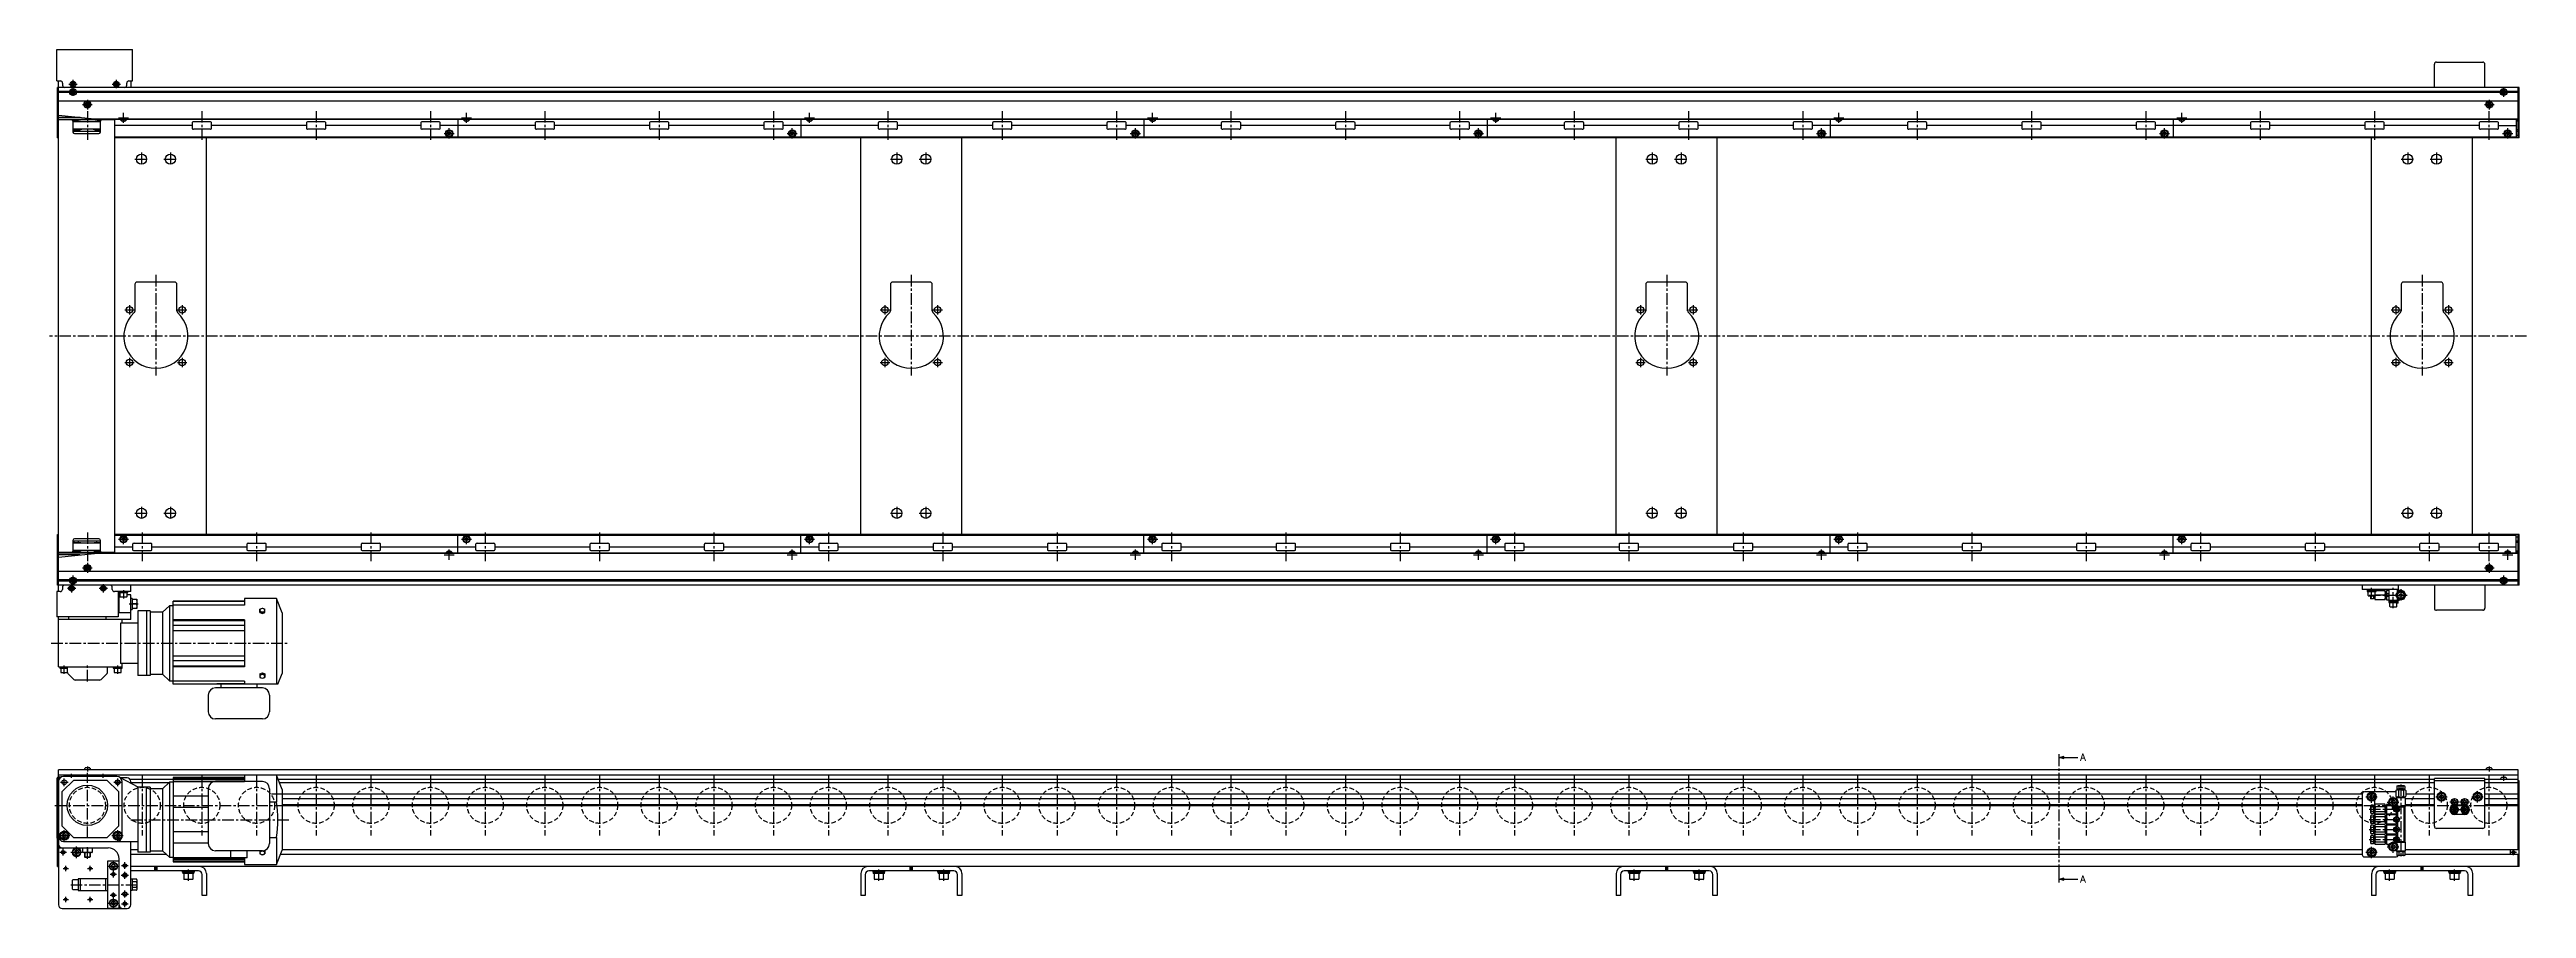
# Model space of a CAD drawing. Extents: x -10 to 4650, y -8 to 1201.
# Drawn here: x 360 to 3793, y 10 to 1201 of the extents above; entities that cross this region are included whole.
import ezdxf

# ---------------------------------------------------------------- set-up
doc = ezdxf.new("R2010")
doc.units = 0
doc.header["$LTSCALE"] = 0.5
doc.linetypes.add('CENTER', pattern=[50.8, 31.75, -6.35, 6.35, -6.35])
doc.linetypes.add('DASHED', pattern=[19.05, 12.7, -6.35])
for name, color, linetype in [('MSM_CENTER', 1, 'CENTER'), ('MSM_CONTINUOUS', 7, 'CONTINUOUS'), ('MSM_DASHED', 4, 'DASHED'), ('MSM_NARROW', 5, 'CONTINUOUS'), ('MSM_PART_NUMBER', 7, 'CONTINUOUS')]:
    doc.layers.add(name, color=color, linetype=linetype)
doc.styles.get("Standard").update_dxf_attribs({"font": 'txt.shx', "height": 10, "bigfont": 'bigfont.shx'})

# ---------------------------------------------------------------- blocks, each defined once
blk = doc.blocks.new('*U88')
at = {"layer": 'MSM_PART_NUMBER'}
blk.add_text('A', height=10, dxfattribs=at).set_placement((3174.3, 214.9))
blk = doc.blocks.new('*U89')
at = {"layer": 'MSM_PART_NUMBER'}
blk.add_text('A', height=10, dxfattribs=at).set_placement((3174.3, 45.9))

msp = doc.modelspace()

# ---------------------------------------------------------------- linework, layer by layer
at = {"layer": 'MSM_CENTER'}
for p, q in [((385.5, 1142), (399, 1142)), ((386.5, 1152.9), (398.1, 1152.9)), ((392.2, 1158.7), (392.2, 1135.3)), ((446.5, 1152.9), (458.1, 1152.9)), ((452.2, 1158.7), (452.2, 1147.1)), ((3754.5, 1142), (3768, 1142)), ((3761.2, 1148.8), (3761.2, 1135.3)), ((405.5, 1124.5), (419, 1124.5)), ((412.2, 1131.3), (412.2, 1117.8)), ((412.2, 1115.5), (412.2, 1075.5)), ((455.2, 1106.2), (469.2, 1106.2)), ((462.2, 1099.2), (462.2, 1113.2)), ((570.7, 1115.5), (570.7, 1075.5)), ((729.2, 1115.5), (729.2, 1075.5)), ((887.7, 1115.5), (887.7, 1075.5)), ((930.7, 1106.2), (944.7, 1106.2)), ((937.7, 1099.2), (937.7, 1113.2)), ((1046.2, 1115.5), (1046.2, 1075.5)), ((1204.7, 1115.5), (1204.7, 1075.5)), ((1363.2, 1115.5), (1363.2, 1075.5)), ((1406.2, 1106.2), (1420.2, 1106.2)), ((1413.2, 1099.2), (1413.2, 1113.2)), ((1521.7, 1115.5), (1521.7, 1075.5)), ((1680.2, 1115.5), (1680.2, 1075.5)), ((1838.7, 1115.5), (1838.7, 1075.5)), ((1881.7, 1106.2), (1895.7, 1106.2)), ((1888.7, 1099.2), (1888.7, 1113.2)), ((1997.2, 1115.5), (1997.2, 1075.5)), ((2155.8, 1115.5), (2155.8, 1075.5)), ((2314.2, 1115.5), (2314.2, 1075.5)), ((2357.2, 1106.2), (2371.2, 1106.2)), ((2364.2, 1099.2), (2364.2, 1113.2)), ((2472.8, 1115.5), (2472.8, 1075.5)), ((2631.2, 1115.5), (2631.2, 1075.5)), ((2789.8, 1115.5), (2789.8, 1075.5)), ((2832.7, 1106.2), (2846.8, 1106.2)), ((2839.8, 1099.2), (2839.8, 1113.2)), ((2948.2, 1115.5), (2948.2, 1075.5)), ((3106.8, 1115.5), (3106.8, 1075.5)), ((3265.2, 1115.5), (3265.2, 1075.5)), ((3308.2, 1106.2), (3322.2, 1106.2)), ((3315.2, 1099.2), (3315.2, 1113.2)), ((3423.8, 1115.5), (3423.8, 1075.5)), ((3582.2, 1115.5), (3582.2, 1075.5)), ((3734.5, 1124.5), (3748, 1124.5)), ((3740.7, 1115.5), (3740.7, 1075.5)), ((3741.2, 1131.3), (3741.2, 1117.8)), ((906.7, 1084.7), (920.7, 1084.7)), ((913.7, 1077.7), (913.7, 1091.7)), ((1382.2, 1084.7), (1396.2, 1084.7)), ((1389.2, 1077.7), (1389.2, 1091.7)), ((1857.7, 1084.7), (1871.8, 1084.7)), ((1864.8, 1077.7), (1864.8, 1091.7)), ((2333.2, 1084.7), (2347.2, 1084.7)), ((2340.2, 1077.7), (2340.2, 1091.7)), ((2808.7, 1084.7), (2822.8, 1084.7)), ((2815.7, 1077.7), (2815.7, 1091.7)), ((3284.2, 1084.7), (3298.2, 1084.7)), ((3291.2, 1077.7), (3291.2, 1091.7)), ((3759.7, 1084.7), (3773.8, 1084.7)), ((3766.8, 1077.7), (3766.8, 1091.7)), ((478.2, 1048.9), (496.2, 1048.9)), ((487.2, 1057.9), (487.2, 1039.9)), ((518.2, 1048.9), (536.2, 1048.9)), ((527.2, 1057.9), (527.2, 1039.9)), ((1525.2, 1048.9), (1543.2, 1048.9)), ((1534.2, 1057.9), (1534.2, 1039.9)), ((1565.2, 1048.9), (1583.2, 1048.9)), ((1574.2, 1057.9), (1574.2, 1039.9)), ((2572.2, 1048.9), (2590.2, 1048.9)), ((2581.2, 1057.9), (2581.2, 1039.9)), ((2612.2, 1048.9), (2630.2, 1048.9)), ((2621.2, 1057.9), (2621.2, 1039.9)), ((3619.2, 1048.9), (3637.2, 1048.9)), ((3628.2, 1057.9), (3628.2, 1039.9)), ((3659.2, 1048.9), (3677.2, 1048.9)), ((3668.2, 1057.9), (3668.2, 1039.9)), ((507.2, 888.4), (507.2, 748.9)), ((1554.2, 888.4), (1554.2, 748.9)), ((2601.2, 888.4), (2601.2, 748.9)), ((3648.2, 888.4), (3648.2, 748.9)), ((464.2, 839.9), (477.2, 839.9)), ((470.7, 846.4), (470.7, 833.4)), ((537.2, 839.9), (550.2, 839.9)), ((543.7, 846.4), (543.7, 833.4)), ((1511.2, 839.9), (1524.2, 839.9)), ((1517.7, 846.4), (1517.7, 833.4)), ((1584.2, 839.9), (1597.2, 839.9)), ((1590.7, 846.4), (1590.7, 833.4)), ((2558.2, 839.9), (2571.2, 839.9)), ((2564.7, 846.4), (2564.7, 833.4)), ((2631.2, 839.9), (2644.2, 839.9)), ((2637.7, 846.4), (2637.7, 833.4)), ((3605.2, 839.9), (3618.2, 839.9)), ((3611.7, 846.4), (3611.7, 833.4)), ((3678.2, 839.9), (3691.2, 839.9)), ((3684.7, 846.4), (3684.7, 833.4)), ((3792.9, 803.4), (359.7, 803.4)), ((464.2, 766.9), (477.2, 766.9)), ((470.7, 773.4), (470.7, 760.4)), ((537.2, 766.9), (550.2, 766.9)), ((543.7, 773.4), (543.7, 760.4)), ((1511.2, 766.9), (1524.2, 766.9)), ((1517.7, 773.4), (1517.7, 760.4)), ((1584.2, 766.9), (1597.2, 766.9)), ((1590.7, 773.4), (1590.7, 760.4)), ((2558.2, 766.9), (2571.2, 766.9)), ((2564.7, 773.4), (2564.7, 760.4)), ((2631.2, 766.9), (2644.2, 766.9)), ((2637.7, 773.4), (2637.7, 760.4)), ((3605.2, 766.9), (3618.2, 766.9)), ((3611.7, 773.4), (3611.7, 760.4)), ((3678.2, 766.9), (3691.2, 766.9)), ((3684.7, 773.4), (3684.7, 760.4)), ((478.2, 557.9), (496.2, 557.9)), ((487.2, 566.9), (487.2, 548.9)), ((518.2, 557.9), (536.2, 557.9)), ((527.2, 566.9), (527.2, 548.9)), ((1525.2, 557.9), (1543.2, 557.9)), ((1534.2, 566.9), (1534.2, 548.9)), ((1565.2, 557.9), (1583.2, 557.9)), ((1574.2, 566.9), (1574.2, 548.9)), ((2572.2, 557.9), (2590.2, 557.9)), ((2581.2, 566.9), (2581.2, 548.9)), ((2612.2, 557.9), (2630.2, 557.9)), ((2621.2, 566.9), (2621.2, 548.9)), ((3619.2, 557.9), (3637.2, 557.9)), ((3628.2, 566.9), (3628.2, 548.9)), ((3659.2, 557.9), (3677.2, 557.9)), ((3668.2, 566.9), (3668.2, 548.9)), ((412.2, 531.3), (412.2, 491.3)), ((455.2, 522), (469.2, 522)), ((462.2, 515), (462.2, 529)), ((488.2, 531.3), (488.2, 491.3)), ((646.7, 531.3), (646.7, 491.3)), ((805.2, 531.3), (805.2, 491.3)), ((930.7, 522), (944.7, 522)), ((937.7, 515), (937.7, 529)), ((963.7, 531.3), (963.7, 491.3)), ((1122.2, 531.3), (1122.2, 491.3)), ((1280.7, 531.3), (1280.7, 491.3)), ((1406.2, 522), (1420.2, 522)), ((1413.2, 515), (1413.2, 529)), ((1439.2, 531.3), (1439.2, 491.3)), ((1597.7, 531.3), (1597.7, 491.3)), ((1756.2, 531.3), (1756.2, 491.3)), ((1881.7, 522), (1895.7, 522)), ((1888.7, 515), (1888.7, 529)), ((1914.7, 531.3), (1914.7, 491.3)), ((2073.2, 531.3), (2073.2, 491.3)), ((2231.7, 531.3), (2231.7, 491.3)), ((2357.2, 522), (2371.2, 522)), ((2364.2, 515), (2364.2, 529)), ((2390.2, 531.3), (2390.2, 491.3)), ((2548.8, 531.3), (2548.8, 491.3)), ((2707.2, 531.3), (2707.2, 491.3)), ((2832.7, 522), (2846.8, 522)), ((2839.8, 515), (2839.8, 529)), ((2865.8, 531.3), (2865.8, 491.3)), ((3024.2, 531.3), (3024.2, 491.3)), ((3182.8, 531.3), (3182.8, 491.3)), ((3308.2, 522), (3322.2, 522)), ((3315.2, 515), (3315.2, 529)), ((3341.2, 531.3), (3341.2, 491.3)), ((3499.8, 531.3), (3499.8, 491.3)), ((3658.2, 531.3), (3658.2, 491.3)), ((3740.7, 531.3), (3740.7, 491.3)), ((405.5, 482.2), (419, 482.2)), ((412.2, 489), (412.2, 475.5)), ((906.7, 500.5), (920.7, 500.5)), ((913.7, 493.5), (913.7, 507.5)), ((1382.2, 500.5), (1396.2, 500.5)), ((1389.2, 493.5), (1389.2, 507.5)), ((1857.7, 500.5), (1871.8, 500.5)), ((1864.8, 493.5), (1864.8, 507.5)), ((2333.2, 500.5), (2347.2, 500.5)), ((2340.2, 493.5), (2340.2, 507.5)), ((2808.7, 500.5), (2822.8, 500.5)), ((2815.7, 493.5), (2815.7, 507.5)), ((3284.2, 500.5), (3298.2, 500.5)), ((3291.2, 493.5), (3291.2, 507.5)), ((3734.5, 482.2), (3748, 482.2)), ((3741.2, 489), (3741.2, 475.5)), ((3759.7, 500.5), (3773.8, 500.5)), ((3766.8, 493.5), (3766.8, 507.5)), ((384.5, 453.9), (396.1, 453.9)), ((385.5, 464.7), (399, 464.7)), ((390.2, 459.7), (390.2, 448.1)), ((392.2, 471.5), (392.2, 458)), ((428.5, 453.9), (440, 453.9)), ((434.2, 459.7), (434.2, 448.1)), ((462.2, 451.4), (462.2, 439.9)), ((3578.2, 441.3), (3578.2, 454.4)), ((3608.2, 426.3), (3608.2, 454.4)), ((3618.7, 452.9), (3618.7, 435.9)), ((3754.5, 464.7), (3768, 464.7)), ((3761.2, 471.5), (3761.2, 458)), ((470.2, 432.2), (482.7, 432.2)), ((3574.8, 444.4), (3627.7, 444.4)), ((362.2, 377.7), (692.2, 377.7)), ((380.2, 335.3), (380.2, 346.8)), ((412.2, 324.8), (412.2, 346.8)), ((454.2, 335.3), (454.2, 346.8)), ((412.2, 206.8), (412.2, 200)), ((3145.2, 55), (3145.2, 215)), ((3741.2, 206.8), (3741.2, 200)), ((374.9, 185), (385.6, 185)), ((380.2, 179.7), (380.2, 190.3)), ((390.2, 191), (390.2, 196.8)), ((412.2, 108), (412.2, 198)), ((434.2, 191), (434.2, 196.8)), ((448.9, 185), (459.6, 185)), ((454.2, 179.7), (454.2, 190.3)), ((488.2, 195), (488.2, 111)), ((570.7, 195), (570.7, 111)), ((646.7, 195), (646.7, 111)), ((729.2, 195), (729.2, 111)), ((805.2, 195), (805.2, 111)), ((887.7, 195), (887.7, 111)), ((963.7, 195), (963.7, 111)), ((1046.2, 195), (1046.2, 111)), ((1122.2, 195), (1122.2, 111)), ((1204.7, 195), (1204.7, 111)), ((1280.7, 195), (1280.7, 111)), ((1363.2, 195), (1363.2, 111)), ((1439.2, 195), (1439.2, 111)), ((1521.7, 195), (1521.7, 111)), ((1597.7, 195), (1597.7, 111)), ((1680.2, 195), (1680.2, 111)), ((1756.2, 195), (1756.2, 111)), ((1838.7, 195), (1838.7, 111)), ((1914.7, 195), (1914.7, 111)), ((1997.2, 195), (1997.2, 111)), ((2073.2, 195), (2073.2, 111)), ((2155.8, 195), (2155.8, 111)), ((2231.7, 195), (2231.7, 111)), ((2314.2, 195), (2314.2, 111)), ((2390.2, 195), (2390.2, 111)), ((2472.8, 195), (2472.8, 111)), ((2548.8, 195), (2548.8, 111)), ((2631.2, 195), (2631.2, 111)), ((2707.2, 195), (2707.2, 111)), ((2789.8, 195), (2789.8, 111)), ((2865.8, 195), (2865.8, 111)), ((2948.2, 195), (2948.2, 111)), ((3024.2, 195), (3024.2, 111)), ((3106.8, 195), (3106.8, 111)), ((3182.8, 195), (3182.8, 111)), ((3265.2, 195), (3265.2, 111)), ((3341.2, 195), (3341.2, 111)), ((3423.8, 195), (3423.8, 111)), ((3499.8, 195), (3499.8, 111)), ((3578.2, 156.7), (3578.2, 173.3)), ((3582.2, 195), (3582.2, 111)), ((3618.7, 182), (3618.7, 81.5)), ((3658.2, 195), (3658.2, 111)), ((3675.2, 156.9), (3675.2, 173.1)), ((3725.2, 156.9), (3725.2, 173.1)), ((3740.7, 195), (3740.7, 111)), ((3761.2, 193.8), (3761.2, 187)), ((367.2, 153), (3783.3, 153)), ((3570, 165), (3586.5, 165)), ((3574.8, 147.5), (3618.7, 147.5)), ((3600, 157.5), (3616.5, 157.5)), ((3608.2, 149.2), (3608.2, 165.8)), ((3612.8, 141.5), (3612.8, 153.5)), ((3612.8, 127.5), (3612.8, 139.5)), ((3667.1, 165), (3683.4, 165)), ((3686.2, 147), (3714.3, 147)), ((3686.7, 158), (3699.8, 158)), ((3693.2, 140), (3693.2, 164.6)), ((3700.7, 158), (3713.8, 158)), ((3707.2, 140), (3707.2, 164.6)), ((3717.1, 165), (3733.4, 165)), ((372.1, 111), (388.4, 111)), ((380.2, 102.9), (380.2, 119.1)), ((446.1, 111), (462.4, 111)), ((454.2, 102.9), (454.2, 119.1)), ((472.2, 133), (692.2, 133)), ((3574.8, 133.5), (3618.7, 133.5)), ((3574.8, 119.5), (3618.7, 119.5)), ((3574.8, 105.5), (3618.7, 105.5)), ((3608.2, 87.2), (3608.2, 103.8)), ((3612.8, 113.5), (3612.8, 125.5)), ((3612.8, 99.5), (3612.8, 111.5)), ((374.2, 88), (383.3, 88)), ((378.6, 84), (378.6, 92)), ((378.7, 83.4), (378.7, 92.6)), ((382.2, 61.8), (382.2, 69.2)), ((389.1, 88), (405.3, 88)), ((397.2, 79.9), (397.2, 96)), ((412.2, 79), (412.2, 96)), ((416.2, 61.8), (416.2, 69.2)), ((448.2, 53), (448.2, 76)), ((459.7, 69.5), (468.7, 69.5)), ((464.2, 65), (464.2, 74)), ((3570, 88), (3586.5, 88)), ((3578.2, 79.7), (3578.2, 96.3)), ((3600, 95.5), (3616.5, 95.5)), ((3770.9, 88), (3778.9, 88)), ((3774.9, 84), (3774.9, 92)), ((378.5, 65.5), (385.9, 65.5)), ((389.2, 43), (482.7, 43)), ((412.5, 65.5), (419.9, 65.5)), ((440.7, 68.5), (455.8, 68.5)), ((443.7, 57.5), (452.7, 57.5)), ((459.2, 56), (469.2, 56)), ((464.2, 51), (464.2, 61)), ((464.2, 25), (464.2, 35)), ((552.3, 48.4), (552.3, 64)), ((1509.3, 48.4), (1509.3, 64)), ((1599.3, 48.4), (1599.3, 64)), ((2556.3, 48.4), (2556.3, 64)), ((2646.3, 48.4), (2646.3, 64)), ((3603.2, 48.4), (3603.2, 64)), ((3693.2, 48.4), (3693.2, 64)), ((378.5, 22.5), (385.9, 22.5)), ((382.2, 18.8), (382.2, 26.2)), ((412.5, 22.5), (419.9, 22.5)), ((416.2, 18.8), (416.2, 26.2)), ((440.7, 17.5), (455.8, 17.5)), ((443.7, 28.5), (452.7, 28.5)), ((448.2, 10), (448.2, 33)), ((459.2, 30), (469.2, 30)), ((459.7, 16.5), (468.7, 16.5)), ((464.2, 12), (464.2, 21))]:
    msp.add_line(p, q, dxfattribs=at)
at = {"layer": 'MSM_CONTINUOUS'}
for p, q in [((369.8, 1157.4), (369.8, 1200.9)), ((369.8, 1200.9), (474.8, 1200.9)), ((474.8, 1157.4), (474.8, 1200.9)), ((3665.2, 1148.4), (3665.2, 1180.4)), ((3668.2, 1183.4), (3732.2, 1183.4)), ((3735.2, 1148.4), (3735.2, 1180.4)), ((369.8, 1157.4), (374.8, 1157.4)), ((3782.8, 1148.4), (370.6, 1148.4)), ((370.6, 1078.4), (370.6, 1148.4)), ((372.2, 449.4), (372.2, 1157.4)), ((3781.2, 1148.3), (372.2, 1148.3)), ((387.6, 1142.9), (372.2, 1142.9)), ((387.5, 1142), (372.2, 1142)), ((387.6, 1141.2), (372.2, 1141.2)), ((377.8, 1154.4), (377.8, 1151.4)), ((392.2, 1143.8), (390.7, 1142.9)), ((390.7, 1142.9), (390.7, 1141.2)), ((390.7, 1141.2), (392.2, 1140.3)), ((392.2, 1154.3), (391, 1153.6)), ((391, 1152.2), (391, 1153.6)), ((391, 1152.2), (392.2, 1151.5)), ((393.5, 1153.6), (392.2, 1154.3)), ((392.2, 1151.5), (393.5, 1152.2)), ((393.7, 1142.9), (392.2, 1143.8)), ((392.2, 1140.3), (393.7, 1141.2)), ((393.5, 1152.2), (393.5, 1153.6)), ((393.7, 1141.2), (393.7, 1142.9)), ((3756.6, 1142.9), (396.9, 1142.9)), ((3756.6, 1141.2), (396.9, 1141.2)), ((3756.5, 1142), (397, 1142)), ((397.2, 1148.3), (397.2, 1148.4)), ((427.2, 1148.4), (427.2, 1148.3)), ((452.2, 1154.3), (451, 1153.6)), ((451, 1152.2), (451, 1153.6)), ((451, 1152.2), (452.2, 1151.5)), ((453.5, 1153.6), (452.2, 1154.3)), ((452.2, 1151.5), (453.5, 1152.2)), ((453.5, 1152.2), (453.5, 1153.6)), ((466.8, 1151.4), (466.8, 1154.4)), ((469.8, 1157.4), (474.8, 1157.4)), ((472.2, 1157.4), (472.2, 1148.4)), ((3761.2, 1143.8), (3759.7, 1142.9)), ((3759.7, 1142.9), (3759.7, 1141.2)), ((3759.7, 1141.2), (3761.2, 1140.3)), ((3762.8, 1142.9), (3761.2, 1143.8)), ((3761.2, 1140.3), (3762.8, 1141.2)), ((3762.8, 1141.2), (3762.8, 1142.9)), ((3781.2, 1142.9), (3765.9, 1142.9)), ((3781.2, 1141.2), (3765.9, 1141.2)), ((3781.2, 1142), (3766, 1142)), ((3781.2, 1078.4), (3781.2, 1148.4)), ((3782.8, 1078.4), (3782.8, 1148.4)), ((370.6, 1107.4), (372.2, 1107.4)), ((3781.2, 1129.5), (372.2, 1129.5)), ((422.2, 1104.5), (372.2, 1109.5)), ((402.2, 1106.5), (372.2, 1106.5)), ((3781.2, 1104.1), (372.2, 1104.1)), ((450.2, 1103.4), (372.2, 1103.4)), ((398.8, 1101.4), (392.2, 1101.4)), ((392.2, 1101.4), (392.2, 1086.4)), ((430.2, 1100.5), (392.2, 1100.5)), ((393.4, 1101.4), (393.4, 1103.4)), ((411.4, 1126), (410.5, 1124.5)), ((410.5, 1124.5), (411.4, 1123)), ((411.4, 1126), (413.1, 1126)), ((411.4, 1123), (413.1, 1123)), ((414, 1124.5), (413.1, 1126)), ((413.1, 1123), (414, 1124.5)), ((3781.2, 1104.5), (422.2, 1104.5)), ((430.2, 1101.4), (425.7, 1101.4)), ((430.2, 1086.4), (430.2, 1101.4)), ((431.1, 1103.4), (431.1, 1103.1)), ((450.2, 502.6), (450.2, 1104.1)), ((462.2, 1103.9), (461.9, 1104.1)), ((462.6, 1104.1), (462.2, 1103.9)), ((557.3, 1099.5), (557.3, 1091.5)), ((582.2, 1100.5), (559.3, 1100.5)), ((584.2, 1091.5), (584.2, 1099.5)), ((715.8, 1099.5), (715.8, 1091.5)), ((740.7, 1100.5), (717.8, 1100.5)), ((742.7, 1091.5), (742.7, 1099.5)), ((874.3, 1099.5), (874.3, 1091.5)), ((899.2, 1100.5), (876.3, 1100.5)), ((901.2, 1091.5), (901.2, 1099.5)), ((925.7, 1104.1), (925.7, 1079.4)), ((937.7, 1103.9), (937.4, 1104.1)), ((938.1, 1104.1), (937.7, 1103.9)), ((1032.8, 1099.5), (1032.8, 1091.5)), ((1057.7, 1100.5), (1034.8, 1100.5)), ((1059.7, 1091.5), (1059.7, 1099.5)), ((1191.3, 1099.5), (1191.3, 1091.5)), ((1216.2, 1100.5), (1193.3, 1100.5)), ((1218.2, 1091.5), (1218.2, 1099.5)), ((1349.8, 1099.5), (1349.8, 1091.5)), ((1374.7, 1100.5), (1351.8, 1100.5)), ((1376.7, 1091.5), (1376.7, 1099.5)), ((1401.2, 1104.1), (1401.2, 1079.4)), ((1413.2, 1103.9), (1412.9, 1104.1)), ((1413.6, 1104.1), (1413.2, 1103.9)), ((1508.3, 1099.5), (1508.3, 1091.5)), ((1533.2, 1100.5), (1510.3, 1100.5)), ((1535.2, 1091.5), (1535.2, 1099.5)), ((1666.8, 1099.5), (1666.8, 1091.5)), ((1691.7, 1100.5), (1668.8, 1100.5)), ((1693.7, 1091.5), (1693.7, 1099.5)), ((1825.3, 1099.5), (1825.3, 1091.5)), ((1850.2, 1100.5), (1827.3, 1100.5)), ((1852.2, 1091.5), (1852.2, 1099.5)), ((1876.7, 1104.1), (1876.7, 1079.4)), ((1888.7, 1103.9), (1888.4, 1104.1)), ((1889.1, 1104.1), (1888.7, 1103.9)), ((1983.8, 1099.5), (1983.8, 1091.5)), ((2008.7, 1100.5), (1985.8, 1100.5)), ((2010.7, 1091.5), (2010.7, 1099.5)), ((2142.3, 1099.5), (2142.3, 1091.5)), ((2167.2, 1100.5), (2144.3, 1100.5)), ((2169.2, 1091.5), (2169.2, 1099.5)), ((2300.8, 1099.5), (2300.8, 1091.5)), ((2325.7, 1100.5), (2302.8, 1100.5)), ((2327.7, 1091.5), (2327.7, 1099.5)), ((2352.2, 1104.1), (2352.2, 1079.4)), ((2364.2, 1103.9), (2363.9, 1104.1)), ((2364.6, 1104.1), (2364.2, 1103.9)), ((2459.3, 1099.5), (2459.3, 1091.5)), ((2484.2, 1100.5), (2461.3, 1100.5)), ((2486.2, 1091.5), (2486.2, 1099.5)), ((2617.8, 1099.5), (2617.8, 1091.5)), ((2642.7, 1100.5), (2619.8, 1100.5)), ((2644.7, 1091.5), (2644.7, 1099.5)), ((2776.3, 1099.5), (2776.3, 1091.5)), ((2801.2, 1100.5), (2778.3, 1100.5)), ((2803.2, 1091.5), (2803.2, 1099.5)), ((2827.8, 1104.1), (2827.8, 1079.4)), ((2839.8, 1103.9), (2839.4, 1104.1)), ((2840.1, 1104.1), (2839.8, 1103.9)), ((2934.8, 1099.5), (2934.8, 1091.5)), ((2959.7, 1100.5), (2936.8, 1100.5)), ((2961.7, 1091.5), (2961.7, 1099.5)), ((3093.3, 1099.5), (3093.3, 1091.5)), ((3118.2, 1100.5), (3095.3, 1100.5)), ((3120.2, 1091.5), (3120.2, 1099.5)), ((3251.8, 1099.5), (3251.8, 1091.5)), ((3276.7, 1100.5), (3253.8, 1100.5)), ((3278.7, 1091.5), (3278.7, 1099.5)), ((3303.2, 1104.1), (3303.2, 1079.4)), ((3315.2, 1103.9), (3314.9, 1104.1)), ((3315.6, 1104.1), (3315.2, 1103.9)), ((3410.3, 1099.5), (3410.3, 1091.5)), ((3435.2, 1100.5), (3412.3, 1100.5)), ((3437.2, 1091.5), (3437.2, 1099.5)), ((3568.8, 1099.5), (3568.8, 1091.5)), ((3593.7, 1100.5), (3570.8, 1100.5)), ((3595.7, 1091.5), (3595.7, 1099.5)), ((3727.3, 1099.5), (3727.3, 1091.5)), ((3752.2, 1100.5), (3729.3, 1100.5)), ((3740.4, 1126), (3739.5, 1124.5)), ((3739.5, 1124.5), (3740.4, 1123)), ((3740.4, 1126), (3742.1, 1126)), ((3740.4, 1123), (3742.1, 1123)), ((3743, 1124.5), (3742.1, 1126)), ((3742.1, 1123), (3743, 1124.5)), ((3754.2, 1091.5), (3754.2, 1099.5)), ((3778.8, 1104.1), (3778.8, 1079.4)), ((3781.2, 1103.4), (3778.8, 1103.4)), ((3781.2, 1101.4), (3778.8, 1101.4)), ((3782.8, 1107.4), (3781.2, 1107.4)), ((370.6, 1078.4), (372.2, 1078.4)), ((430.2, 1090.5), (392.2, 1090.5)), ((392.2, 1089.4), (398.8, 1089.4)), ((430.2, 1087.4), (392.2, 1087.4)), ((393.4, 1087.4), (393.4, 1089.4)), ((394.2, 1084.4), (428.2, 1084.4)), ((425.7, 1089.4), (430.2, 1089.4)), ((557.3, 1095.5), (450.2, 1095.5)), ((3778.8, 1079.4), (450.2, 1079.4)), ((3782.8, 1078.4), (450.2, 1078.4)), ((582.2, 1090.5), (559.3, 1090.5)), ((577.2, 528.4), (577.2, 1078.4)), ((715.8, 1095.5), (584.2, 1095.5)), ((740.7, 1090.5), (717.8, 1090.5)), ((874.3, 1095.5), (742.7, 1095.5)), ((899.2, 1090.5), (876.3, 1090.5)), ((1032.8, 1095.5), (901.2, 1095.5)), ((911.7, 1085.9), (913.7, 1087.1)), ((911.7, 1083.6), (911.7, 1085.9)), ((913.7, 1082.4), (911.7, 1083.6)), ((913.7, 1087.1), (915.7, 1085.9)), ((915.7, 1083.6), (913.7, 1082.4)), ((915.7, 1085.9), (915.7, 1083.6)), ((1057.7, 1090.5), (1034.8, 1090.5)), ((1191.3, 1095.5), (1059.7, 1095.5)), ((1216.2, 1090.5), (1193.3, 1090.5)), ((1349.8, 1095.5), (1218.2, 1095.5)), ((1374.7, 1090.5), (1351.8, 1090.5)), ((1508.3, 1095.5), (1376.7, 1095.5)), ((1387.2, 1085.9), (1389.2, 1087.1)), ((1387.2, 1083.6), (1387.2, 1085.9)), ((1389.2, 1082.4), (1387.2, 1083.6)), ((1389.2, 1087.1), (1391.2, 1085.9)), ((1391.2, 1083.6), (1389.2, 1082.4)), ((1391.2, 1085.9), (1391.2, 1083.6)), ((1484.2, 528.4), (1484.2, 1078.4)), ((1533.2, 1090.5), (1510.3, 1090.5)), ((1666.8, 1095.5), (1535.2, 1095.5)), ((1624.2, 528.4), (1624.2, 1078.4)), ((1691.7, 1090.5), (1668.8, 1090.5)), ((1825.3, 1095.5), (1693.7, 1095.5)), ((1850.2, 1090.5), (1827.3, 1090.5)), ((1983.8, 1095.5), (1852.2, 1095.5)), ((1862.7, 1085.9), (1864.8, 1087.1)), ((1862.7, 1083.6), (1862.7, 1085.9)), ((1864.8, 1082.4), (1862.7, 1083.6)), ((1864.8, 1087.1), (1866.7, 1085.9)), ((1866.7, 1083.6), (1864.8, 1082.4)), ((1866.7, 1085.9), (1866.7, 1083.6)), ((2008.7, 1090.5), (1985.8, 1090.5)), ((2142.3, 1095.5), (2010.7, 1095.5)), ((2167.2, 1090.5), (2144.3, 1090.5)), ((2300.8, 1095.5), (2169.2, 1095.5)), ((2325.7, 1090.5), (2302.8, 1090.5)), ((2459.3, 1095.5), (2327.7, 1095.5)), ((2338.2, 1085.9), (2340.2, 1087.1)), ((2338.2, 1083.6), (2338.2, 1085.9)), ((2340.2, 1082.4), (2338.2, 1083.6)), ((2340.2, 1087.1), (2342.2, 1085.9)), ((2342.2, 1083.6), (2340.2, 1082.4)), ((2342.2, 1085.9), (2342.2, 1083.6)), ((2484.2, 1090.5), (2461.3, 1090.5)), ((2617.8, 1095.5), (2486.2, 1095.5)), ((2531.2, 528.4), (2531.2, 1078.4)), ((2642.7, 1090.5), (2619.8, 1090.5)), ((2776.3, 1095.5), (2644.7, 1095.5)), ((2671.3, 528.4), (2671.3, 1078.4)), ((2801.2, 1090.5), (2778.3, 1090.5)), ((2934.8, 1095.5), (2803.2, 1095.5)), ((2813.8, 1085.9), (2815.7, 1087.1)), ((2813.8, 1083.6), (2813.8, 1085.9)), ((2815.7, 1082.4), (2813.8, 1083.6)), ((2815.7, 1087.1), (2817.8, 1085.9)), ((2817.8, 1083.6), (2815.7, 1082.4)), ((2817.8, 1085.9), (2817.8, 1083.6)), ((2959.7, 1090.5), (2936.8, 1090.5)), ((3093.3, 1095.5), (2961.7, 1095.5)), ((3118.2, 1090.5), (3095.3, 1090.5)), ((3251.8, 1095.5), (3120.2, 1095.5)), ((3276.7, 1090.5), (3253.8, 1090.5)), ((3410.3, 1095.5), (3278.7, 1095.5)), ((3289.2, 1085.9), (3291.2, 1087.1)), ((3289.2, 1083.6), (3289.2, 1085.9)), ((3291.2, 1082.4), (3289.2, 1083.6)), ((3291.2, 1087.1), (3293.2, 1085.9)), ((3293.2, 1083.6), (3291.2, 1082.4)), ((3293.2, 1085.9), (3293.2, 1083.6)), ((3435.2, 1090.5), (3412.3, 1090.5)), ((3568.8, 1095.5), (3437.2, 1095.5)), ((3593.7, 1090.5), (3570.8, 1090.5)), ((3578.2, 528.4), (3578.2, 1078.4)), ((3727.3, 1095.5), (3595.7, 1095.5)), ((3718.2, 528.4), (3718.2, 1078.4)), ((3752.2, 1090.5), (3729.3, 1090.5)), ((3754.2, 1095.5), (3778.8, 1095.5)), ((3764.7, 1085.9), (3766.8, 1087.1)), ((3764.7, 1083.6), (3764.7, 1085.9)), ((3766.8, 1082.4), (3764.7, 1083.6)), ((3766.8, 1087.1), (3768.7, 1085.9)), ((3768.7, 1083.6), (3766.8, 1082.4)), ((3768.7, 1085.9), (3768.7, 1083.6)), ((3781.2, 1089.4), (3778.8, 1089.4)), ((3781.2, 1087.4), (3778.8, 1087.4)), ((3781.2, 1081.9), (3778.8, 1081.9)), ((478.2, 875.4), (478.2, 838.5)), ((533.2, 878.4), (481.2, 878.4)), ((536.2, 838.5), (536.2, 875.4)), ((1525.2, 875.4), (1525.2, 838.5)), ((1580.2, 878.4), (1528.2, 878.4)), ((1583.2, 838.5), (1583.2, 875.4)), ((2572.2, 875.4), (2572.2, 838.5)), ((2627.2, 878.4), (2575.2, 878.4)), ((2630.2, 838.5), (2630.2, 875.4)), ((3619.2, 875.4), (3619.2, 838.5)), ((3674.2, 878.4), (3622.3, 878.4)), ((3677.2, 838.5), (3677.2, 875.4)), ((370.6, 528.4), (372.2, 528.4)), ((370.6, 458.4), (370.6, 528.4)), ((392.2, 520.4), (392.2, 505.4)), ((430.2, 519.4), (392.2, 519.4)), ((392.2, 517.4), (398.8, 517.4)), ((430.2, 516.3), (392.2, 516.3)), ((393.4, 519.4), (393.4, 517.4)), ((428.2, 522.4), (394.2, 522.4)), ((425.7, 517.4), (430.2, 517.4)), ((430.2, 505.4), (430.2, 520.4)), ((3782.8, 528.4), (450.2, 528.4)), ((450.2, 527.4), (3778.8, 527.4)), ((460.2, 523.2), (462.2, 524.4)), ((460.2, 520.9), (460.2, 523.2)), ((462.2, 519.7), (460.2, 520.9)), ((462.2, 524.4), (464.2, 523.2)), ((464.2, 520.9), (462.2, 519.7)), ((464.2, 523.2), (464.2, 520.9)), ((474.8, 515.3), (474.8, 507.3)), ((476.8, 516.3), (499.7, 516.3)), ((501.7, 507.3), (501.7, 515.3)), ((633.3, 515.3), (633.3, 507.3)), ((635.3, 516.3), (658.2, 516.3)), ((660.2, 507.3), (660.2, 515.3)), ((791.8, 515.3), (791.8, 507.3)), ((793.8, 516.3), (816.7, 516.3)), ((818.7, 507.3), (818.7, 515.3)), ((925.7, 502.6), (925.7, 527.4)), ((935.7, 523.2), (937.7, 524.4)), ((935.7, 520.9), (935.7, 523.2)), ((937.7, 519.7), (935.7, 520.9)), ((937.7, 524.4), (939.7, 523.2)), ((939.7, 520.9), (937.7, 519.7)), ((939.7, 523.2), (939.7, 520.9)), ((950.3, 515.3), (950.3, 507.3)), ((952.3, 516.3), (975.2, 516.3)), ((977.2, 507.3), (977.2, 515.3)), ((1108.8, 515.3), (1108.8, 507.3)), ((1110.8, 516.3), (1133.7, 516.3)), ((1135.7, 507.3), (1135.7, 515.3)), ((1267.3, 515.3), (1267.3, 507.3)), ((1269.3, 516.3), (1292.2, 516.3)), ((1294.2, 507.3), (1294.2, 515.3)), ((1401.2, 502.6), (1401.2, 527.4)), ((1411.2, 523.2), (1413.2, 524.4)), ((1411.2, 520.9), (1411.2, 523.2)), ((1413.2, 519.7), (1411.2, 520.9)), ((1413.2, 524.4), (1415.2, 523.2)), ((1415.2, 520.9), (1413.2, 519.7)), ((1415.2, 523.2), (1415.2, 520.9)), ((1425.8, 515.3), (1425.8, 507.3)), ((1427.8, 516.3), (1450.7, 516.3)), ((1452.7, 507.3), (1452.7, 515.3)), ((1584.3, 515.3), (1584.3, 507.3)), ((1586.3, 516.3), (1609.2, 516.3)), ((1611.2, 507.3), (1611.2, 515.3)), ((1742.8, 515.3), (1742.8, 507.3)), ((1744.8, 516.3), (1767.7, 516.3)), ((1769.7, 507.3), (1769.7, 515.3)), ((1876.7, 502.6), (1876.7, 527.4)), ((1886.7, 523.2), (1888.7, 524.4)), ((1886.7, 520.9), (1886.7, 523.2)), ((1888.7, 519.7), (1886.7, 520.9)), ((1888.7, 524.4), (1890.7, 523.2)), ((1890.7, 520.9), (1888.7, 519.7)), ((1890.7, 523.2), (1890.7, 520.9)), ((1901.3, 515.3), (1901.3, 507.3)), ((1903.3, 516.3), (1926.2, 516.3)), ((1928.2, 507.3), (1928.2, 515.3)), ((2059.8, 515.3), (2059.8, 507.3)), ((2061.8, 516.3), (2084.7, 516.3)), ((2086.7, 507.3), (2086.7, 515.3)), ((2218.3, 515.3), (2218.3, 507.3)), ((2220.3, 516.3), (2243.2, 516.3)), ((2245.2, 507.3), (2245.2, 515.3)), ((2352.2, 502.6), (2352.2, 527.4)), ((2362.2, 523.2), (2364.2, 524.4)), ((2362.2, 520.9), (2362.2, 523.2)), ((2364.2, 519.7), (2362.2, 520.9)), ((2364.2, 524.4), (2366.2, 523.2)), ((2366.2, 520.9), (2364.2, 519.7)), ((2366.2, 523.2), (2366.2, 520.9)), ((2376.8, 515.3), (2376.8, 507.3)), ((2378.8, 516.3), (2401.7, 516.3)), ((2403.7, 507.3), (2403.7, 515.3)), ((2535.3, 515.3), (2535.3, 507.3)), ((2537.3, 516.3), (2560.2, 516.3)), ((2562.2, 507.3), (2562.2, 515.3)), ((2693.8, 515.3), (2693.8, 507.3)), ((2695.8, 516.3), (2718.7, 516.3)), ((2720.7, 507.3), (2720.7, 515.3)), ((2827.8, 502.6), (2827.8, 527.4)), ((2837.8, 523.2), (2839.8, 524.4)), ((2837.8, 520.9), (2837.8, 523.2)), ((2839.8, 519.7), (2837.8, 520.9)), ((2839.8, 524.4), (2841.8, 523.2)), ((2841.8, 520.9), (2839.8, 519.7)), ((2841.8, 523.2), (2841.8, 520.9)), ((2852.3, 515.3), (2852.3, 507.3)), ((2854.3, 516.3), (2877.2, 516.3)), ((2879.2, 507.3), (2879.2, 515.3)), ((3010.8, 515.3), (3010.8, 507.3)), ((3012.8, 516.3), (3035.7, 516.3)), ((3037.7, 507.3), (3037.7, 515.3)), ((3169.3, 515.3), (3169.3, 507.3)), ((3171.3, 516.3), (3194.2, 516.3)), ((3196.2, 507.3), (3196.2, 515.3)), ((3303.2, 502.6), (3303.2, 527.4)), ((3313.2, 523.2), (3315.2, 524.4)), ((3313.2, 520.9), (3313.2, 523.2)), ((3315.2, 519.7), (3313.2, 520.9)), ((3315.2, 524.4), (3317.2, 523.2)), ((3317.2, 520.9), (3315.2, 519.7)), ((3317.2, 523.2), (3317.2, 520.9)), ((3327.8, 515.3), (3327.8, 507.3)), ((3329.8, 516.3), (3352.7, 516.3)), ((3354.7, 507.3), (3354.7, 515.3)), ((3486.3, 515.3), (3486.3, 507.3)), ((3488.3, 516.3), (3511.2, 516.3)), ((3513.2, 507.3), (3513.2, 515.3)), ((3644.8, 515.3), (3644.8, 507.3)), ((3646.8, 516.3), (3669.7, 516.3)), ((3671.7, 507.3), (3671.7, 515.3)), ((3727.3, 515.3), (3727.3, 507.3)), ((3729.3, 516.3), (3752.2, 516.3)), ((3754.2, 507.3), (3754.2, 515.3)), ((3778.8, 502.6), (3778.8, 527.4)), ((3781.2, 524.9), (3778.8, 524.9)), ((3781.2, 519.4), (3778.8, 519.4)), ((3781.2, 517.4), (3778.8, 517.4)), ((3781.2, 458.4), (3781.2, 528.4)), ((3782.8, 458.4), (3782.8, 528.4)), ((370.6, 499.4), (372.2, 499.4)), ((450.2, 503.4), (372.2, 503.4)), ((3781.2, 502.6), (372.2, 502.6)), ((372.2, 497.3), (422.2, 502.2)), ((402.2, 500.3), (372.2, 500.3)), ((430.2, 506.3), (392.2, 506.3)), ((398.8, 505.4), (392.2, 505.4)), ((393.4, 505.4), (393.4, 503.4)), ((411.4, 483.8), (410.5, 482.2)), ((410.5, 482.2), (411.4, 480.7)), ((413.1, 483.8), (411.4, 483.8)), ((413.1, 480.7), (411.4, 480.7)), ((414, 482.2), (413.1, 483.8)), ((413.1, 480.7), (414, 482.2)), ((3781.2, 502.2), (422.2, 502.2)), ((430.2, 505.4), (425.7, 505.4)), ((431.1, 503.4), (431.1, 503.7)), ((450.2, 511.3), (474.8, 511.3)), ((476.8, 506.3), (499.7, 506.3)), ((501.7, 511.3), (633.3, 511.3)), ((635.3, 506.3), (658.2, 506.3)), ((660.2, 511.3), (791.8, 511.3)), ((793.8, 506.3), (816.7, 506.3)), ((818.7, 511.3), (950.3, 511.3)), ((913.4, 502.6), (913.7, 502.9)), ((913.7, 502.9), (914.1, 502.6)), ((952.3, 506.3), (975.2, 506.3)), ((977.2, 511.3), (1108.8, 511.3)), ((1110.8, 506.3), (1133.7, 506.3)), ((1135.7, 511.3), (1267.3, 511.3)), ((1269.3, 506.3), (1292.2, 506.3)), ((1294.2, 511.3), (1425.8, 511.3)), ((1388.9, 502.6), (1389.2, 502.9)), ((1389.2, 502.9), (1389.6, 502.6)), ((1427.8, 506.3), (1450.7, 506.3)), ((1452.7, 511.3), (1584.3, 511.3)), ((1586.3, 506.3), (1609.2, 506.3)), ((1611.2, 511.3), (1742.8, 511.3)), ((1744.8, 506.3), (1767.7, 506.3)), ((1769.7, 511.3), (1901.3, 511.3)), ((1864.4, 502.6), (1864.8, 502.9)), ((1864.8, 502.9), (1865.1, 502.6)), ((1903.3, 506.3), (1926.2, 506.3)), ((1928.2, 511.3), (2059.8, 511.3)), ((2061.8, 506.3), (2084.7, 506.3)), ((2086.7, 511.3), (2218.3, 511.3)), ((2220.3, 506.3), (2243.2, 506.3)), ((2245.2, 511.3), (2376.8, 511.3)), ((2339.9, 502.6), (2340.2, 502.9)), ((2340.2, 502.9), (2340.6, 502.6)), ((2378.8, 506.3), (2401.7, 506.3)), ((2403.7, 511.3), (2535.3, 511.3)), ((2537.3, 506.3), (2560.2, 506.3)), ((2562.2, 511.3), (2693.8, 511.3)), ((2695.8, 506.3), (2718.7, 506.3)), ((2720.7, 511.3), (2852.3, 511.3)), ((2815.4, 502.6), (2815.7, 502.9)), ((2815.7, 502.9), (2816.1, 502.6)), ((2854.3, 506.3), (2877.2, 506.3)), ((2879.2, 511.3), (3010.8, 511.3)), ((3012.8, 506.3), (3035.7, 506.3)), ((3037.7, 511.3), (3169.3, 511.3)), ((3171.3, 506.3), (3194.2, 506.3)), ((3196.2, 511.3), (3327.8, 511.3)), ((3290.9, 502.6), (3291.2, 502.9)), ((3291.2, 502.9), (3291.6, 502.6)), ((3329.8, 506.3), (3352.7, 506.3)), ((3354.7, 511.3), (3486.3, 511.3)), ((3488.3, 506.3), (3511.2, 506.3)), ((3513.2, 511.3), (3644.8, 511.3)), ((3646.8, 506.3), (3669.7, 506.3)), ((3671.7, 511.3), (3727.3, 511.3)), ((3729.3, 506.3), (3752.2, 506.3)), ((3740.4, 483.8), (3739.5, 482.2)), ((3739.5, 482.2), (3740.4, 480.7)), ((3742.1, 483.8), (3740.4, 483.8)), ((3742.1, 480.7), (3740.4, 480.7)), ((3743, 482.2), (3742.1, 483.8)), ((3742.1, 480.7), (3743, 482.2)), ((3754.2, 511.3), (3778.8, 511.3)), ((3766.4, 502.6), (3766.8, 502.9)), ((3766.8, 502.9), (3767.1, 502.6)), ((3781.2, 505.4), (3778.8, 505.4)), ((3781.2, 503.4), (3778.8, 503.4)), ((3782.8, 499.4), (3781.2, 499.4)), ((374.7, 449.4), (369.7, 449.4)), ((369.7, 449.4), (369.7, 414.4)), ((3782.8, 458.4), (370.6, 458.4)), ((3781.2, 477.2), (372.2, 477.2)), ((387.6, 465.6), (372.2, 465.6)), ((387.5, 464.7), (372.2, 464.7)), ((387.6, 463.9), (372.2, 463.9)), ((3781.2, 458.4), (372.2, 458.4)), ((377.7, 455.4), (377.7, 452.4)), ((390.2, 455.3), (389, 454.6)), ((389, 454.6), (389, 453.2)), ((389, 453.2), (390.2, 452.5)), ((391.5, 454.6), (390.2, 455.3)), ((390.2, 452.5), (391.5, 453.2)), ((392.2, 466.5), (390.7, 465.6)), ((390.7, 465.6), (390.7, 463.9)), ((390.7, 463.9), (392.2, 463)), ((391.5, 454.6), (391.5, 453.2)), ((393.7, 465.6), (392.2, 466.5)), ((392.2, 463), (393.7, 463.9)), ((393.7, 463.9), (393.7, 465.6)), ((3756.6, 465.6), (396.9, 465.6)), ((3756.6, 463.9), (396.9, 463.9)), ((3756.5, 464.7), (397, 464.7)), ((397.2, 458.4), (397.2, 458.4)), ((427.2, 458.4), (427.2, 458.4)), ((434.2, 455.3), (433, 454.6)), ((433, 454.6), (433, 453.2)), ((433, 453.2), (434.2, 452.5)), ((435.5, 454.6), (434.2, 455.3)), ((434.2, 452.5), (435.5, 453.2)), ((435.5, 454.6), (435.5, 453.2)), ((446.7, 452.4), (446.7, 455.4)), ((472.2, 449.4), (449.7, 449.4)), ((454.7, 449.4), (454.7, 414.4)), ((456.1, 449.4), (456.1, 447.9)), ((456.1, 447.9), (468.3, 447.9)), ((456.2, 419.8), (456.2, 447.9)), ((457.2, 447.9), (457.2, 442.5)), ((467.2, 442.5), (467.2, 447.9)), ((468.3, 447.9), (468.3, 449.4)), ((472.2, 449.4), (472.2, 458.4)), ((3565.2, 458.4), (3565.2, 452.4)), ((3615.2, 452.4), (3565.2, 452.4)), ((3572, 452.4), (3572, 450.8)), ((3572, 450.8), (3584.5, 450.8)), ((3572.2, 450.8), (3572.2, 449.3)), ((3572.2, 449.3), (3584.4, 449.3)), ((3573.2, 449.3), (3573.2, 443.8)), ((3583.2, 443.8), (3583.2, 449.3)), ((3584.4, 449.3), (3584.4, 450.8)), ((3597.2, 450.4), (3584.4, 450.4)), ((3584.5, 450.8), (3584.5, 452.4)), ((3597.2, 450.4), (3597.2, 438.4)), ((3598.8, 449.4), (3597.2, 449.4)), ((3602.2, 450.9), (3598.8, 450.9)), ((3598.8, 450.9), (3598.8, 437.9)), ((3602.2, 446.4), (3598.8, 446.4)), ((3602.2, 452.4), (3602.2, 437.4)), ((3611.8, 444.4), (3615.3, 450.4)), ((3613, 444.4), (3615.9, 449.4)), ((3614.2, 448.6), (3614.2, 452.4)), ((3614.2, 451.4), (3616.8, 451.4)), ((3615.2, 458.4), (3615.2, 452.4)), ((3615.3, 450.4), (3622.2, 450.4)), ((3615.9, 449.4), (3621.6, 449.4)), ((3616.8, 450.6), (3616.8, 451.4)), ((3621.6, 449.4), (3624.5, 444.4)), ((3622.2, 450.4), (3625.7, 444.4)), ((3665.2, 458.4), (3665.2, 426.4)), ((3735.2, 458.4), (3735.2, 426.4)), ((3761.2, 466.5), (3759.7, 465.6)), ((3759.7, 465.6), (3759.7, 463.9)), ((3759.7, 463.9), (3761.2, 463)), ((3762.8, 465.6), (3761.2, 466.5)), ((3761.2, 463), (3762.8, 463.9)), ((3762.8, 463.9), (3762.8, 465.6)), ((3781.2, 465.6), (3765.9, 465.6)), ((3781.2, 463.9), (3765.9, 463.9)), ((3781.2, 464.7), (3766, 464.7)), ((454.7, 414.4), (369.7, 414.4)), ((372.2, 344.8), (372.2, 414.4)), ((386.2, 414.4), (386.2, 410.8)), ((438.2, 410.8), (438.2, 414.4)), ((472.2, 419.8), (454.7, 419.8)), ((457.2, 444.8), (456.2, 444.8)), ((457.8, 441.9), (466.6, 441.9)), ((472.2, 444.8), (467.2, 444.8)), ((472.1, 419.8), (472.1, 419.8)), ((472.1, 419.8), (472.2, 419.8)), ((472.2, 419.8), (472.2, 444.8)), ((474.2, 439.9), (472.2, 439.9)), ((472.2, 424.5), (474.2, 424.5)), ((472.2, 410.8), (472.2, 419.8)), ((474.2, 439.9), (474.2, 424.5)), ((474.2, 438.7), (480.7, 438.7)), ((480.3, 432.2), (474.2, 432.2)), ((480.7, 425.7), (474.2, 425.7)), ((480.7, 438.7), (480.7, 425.7)), ((482.2, 422.8), (482.2, 405.7)), ((499.2, 422.8), (482.2, 422.8)), ((494.2, 422.8), (494.2, 332.8)), ((499.2, 422.8), (499.2, 332.8)), ((516.2, 420.8), (499.2, 420.8)), ((526.2, 429.8), (516.2, 420.8)), ((516.2, 420.8), (516.2, 334.8)), ((531.2, 429.8), (526.2, 429.8)), ((526.2, 429.8), (526.2, 325.8)), ((630.2, 436.3), (531.2, 436.3)), ((531.2, 320.8), (531.2, 436.3)), ((531.2, 436), (630.2, 436)), ((630.2, 430.5), (531.2, 430.5)), ((674.2, 439.8), (630.2, 439.8)), ((630.2, 439.8), (630.2, 430.5)), ((651.2, 425.1), (654.7, 426.3)), ((651.2, 420.4), (651.2, 425.1)), ((651.2, 422), (654.7, 420.6)), ((651.2, 420.4), (654.7, 419)), ((654.7, 426.3), (658.2, 425.1)), ((654.7, 420.6), (658.2, 422)), ((654.7, 419), (654.7, 420.6)), ((654.7, 419), (658.2, 420.4)), ((658.2, 420.4), (658.2, 425.1)), ((682.2, 419.8), (674.2, 439.8)), ((674.2, 439.8), (674.2, 320.8)), ((682.2, 419.8), (682.2, 335.8)), ((3573.8, 443.3), (3582.7, 443.3)), ((3576.8, 443.3), (3576.8, 440)), ((3580.8, 439.4), (3576.9, 439.4)), ((3580.8, 443.3), (3580.8, 439.4)), ((3580.8, 440.1), (3582.2, 440.1)), ((3582.2, 443.3), (3582.2, 439.4)), ((3582.2, 439.4), (3582.7, 439.4)), ((3582.7, 443.3), (3582.7, 438.4)), ((3582.7, 438.4), (3597.2, 438.4)), ((3596.7, 444.4), (3583.3, 444.4)), ((3597.2, 439.4), (3598.8, 439.4)), ((3602.2, 442.4), (3598.8, 442.4)), ((3598.8, 437.9), (3602.2, 437.9)), ((3602, 437.4), (3616.8, 437.4)), ((3602, 437.4), (3602, 435.8)), ((3602, 435.8), (3614.5, 435.8)), ((3602.2, 435.8), (3602.2, 434.3)), ((3602.2, 434.3), (3614.4, 434.3)), ((3603.2, 434.3), (3603.2, 428.9)), ((3603.9, 428.3), (3612.6, 428.3)), ((3615.3, 438.4), (3611.8, 444.4)), ((3615.9, 439.4), (3613, 444.4)), ((3613.2, 428.9), (3613.2, 434.3)), ((3615.2, 433.4), (3613.2, 433.4)), ((3614.2, 437.4), (3614.2, 440.2)), ((3614.4, 434.3), (3614.4, 435.8)), ((3614.5, 435.8), (3614.5, 437.4)), ((3614.5, 436.4), (3614.7, 436.4)), ((3614.7, 433.4), (3614.7, 436.4)), ((3615.2, 433.4), (3615.2, 437.4)), ((3622.2, 438.4), (3615.3, 438.4)), ((3621.6, 439.4), (3615.9, 439.4)), ((3616.8, 437.4), (3616.8, 438.4)), ((3624.5, 444.4), (3621.6, 439.4)), ((3625.7, 444.4), (3622.2, 438.4)), ((3732.2, 423.4), (3668.2, 423.4)), ((472.2, 410.8), (372.2, 410.8)), ((482.6, 405.7), (458.1, 405.7)), ((458.1, 405.7), (458.1, 349.8)), ((460.2, 405.7), (460.2, 410.8)), ((482.6, 349.8), (482.6, 405.7)), ((630.2, 410.4), (531.2, 410.4)), ((630.2, 409), (531.2, 409)), ((630.2, 402.3), (531.2, 402.3)), ((531.2, 395.5), (630.2, 395.5)), ((630.2, 410.4), (630.2, 345.1)), ((372.2, 344.8), (460.3, 344.8)), ((374.1, 344.8), (374.1, 343.3)), ((384.2, 344.8), (384.2, 338)), ((440.2, 338), (440.2, 344.8)), ((448.1, 344.8), (448.1, 343.3)), ((482.6, 349.8), (458.1, 349.8)), ((460.2, 344.8), (460.2, 349.8)), ((460.3, 343.3), (460.3, 344.8)), ((482.2, 349.8), (482.2, 332.8)), ((630.2, 360), (531.2, 360)), ((630.2, 353.2), (531.2, 353.2)), ((531.2, 346.5), (630.2, 346.5)), ((630.2, 345.1), (531.2, 345.1)), ((374.1, 343.3), (384.2, 343.3)), ((375.2, 343.3), (375.2, 337.8)), ((375.8, 337.3), (384.3, 337.3)), ((385.1, 335.9), (393.4, 327.6)), ((395.5, 326.8), (429, 326.8)), ((431.1, 327.6), (439.4, 335.9)), ((448.1, 343.3), (460.3, 343.3)), ((449.2, 343.3), (449.2, 337.8)), ((449.8, 337.3), (458.6, 337.3)), ((459.2, 337.8), (459.2, 343.3)), ((499.2, 332.8), (482.2, 332.8)), ((499.2, 334.8), (516.2, 334.8)), ((516.2, 334.8), (526.2, 325.8)), ((526.2, 325.8), (531.2, 325.8)), ((630.2, 325), (531.2, 325)), ((676.2, 320.8), (531.2, 320.8)), ((654.7, 315.8), (589.7, 315.8)), ((591.5, 322.1), (591.5, 320.8)), ((591.5, 322.1), (630.2, 322.1)), ((597.2, 320.8), (597.2, 315.8)), ((630.2, 325), (630.2, 320.8)), ((647.2, 320.8), (647.2, 315.8)), ((651.2, 335.1), (654.7, 336.5)), ((651.2, 335.1), (651.2, 330.4)), ((651.2, 333.5), (654.7, 334.9)), ((651.2, 330.4), (654.7, 329.2)), ((654.7, 336.5), (658.2, 335.1)), ((654.7, 336.5), (654.7, 334.9)), ((654.7, 334.9), (658.2, 333.5)), ((654.7, 329.2), (658.2, 330.4)), ((658.2, 335.1), (658.2, 330.4)), ((676.2, 320.8), (682.2, 335.8)), ((579.7, 305.8), (579.7, 282.8)), ((664.7, 305.8), (664.7, 282.8)), ((654.7, 272.8), (589.7, 272.8)), ((3145.2, 215), (3145.2, 224)), ((3145.2, 219.5), (3152.2, 221.4)), ((3145.2, 219.5), (3170.9, 219.5)), ((3152.2, 217.6), (3145.2, 219.5)), ((369.7, 189), (369.7, 107.6)), ((371.3, 107.6), (371.3, 189)), ((371.3, 187), (372.3, 187)), ((3781.2, 202), (372.2, 202)), ((372.2, 192.4), (372.2, 202)), ((387.5, 194.6), (372.2, 194.6)), ((372.2, 188), (372.2, 190.7)), ((372.9, 189), (372.2, 189)), ((372.5, 188), (372.2, 188)), ((372.2, 186), (372.2, 15)), ((373.3, 192.6), (376.9, 192.6)), ((373.3, 191), (374.4, 191)), ((377.2, 172), (393.2, 188)), ((377.2, 124), (377.2, 172)), ((453.2, 193), (379.2, 193)), ((392.7, 194.8), (387.7, 194.8)), ((431.5, 194.6), (393, 194.6)), ((393.2, 188), (439.2, 188)), ((415.4, 204.8), (409.1, 204.8)), ((436.7, 194.8), (431.7, 194.8)), ((630.2, 194.6), (437, 194.6)), ((439.2, 188), (455.2, 172)), ((453.1, 188.1), (453.1, 181.9)), ((454.7, 181.7), (454.7, 188.3)), ((455.2, 172), (455.2, 124)), ((456.6, 187.3), (456.6, 182.7)), ((482.6, 178), (458.1, 191.1)), ((467.2, 191), (458.2, 191)), ((460.2, 112.1), (460.2, 186)), ((531.2, 189), (471.2, 189)), ((472.2, 183.5), (472.2, 186)), ((525.1, 184), (472.2, 184)), ((482.2, 178), (482.2, 88)), ((499.2, 178), (482.2, 178)), ((494.2, 88), (494.2, 178)), ((499.2, 178), (499.2, 88)), ((516.2, 176), (499.2, 176)), ((526.2, 185), (516.2, 176)), ((516.2, 176), (516.2, 90)), ((531.2, 185), (526.2, 185)), ((526.2, 185), (526.2, 81)), ((630.2, 191.5), (531.2, 191.5)), ((531.2, 191.5), (531.2, 74.5)), ((630.2, 189.8), (531.2, 189.8)), ((630.2, 188.3), (531.2, 188.3)), ((531.2, 186.2), (630.2, 186.2)), ((587.4, 185.7), (531.2, 185.7)), ((579.7, 176), (579.7, 100)), ((654.7, 186), (589.7, 186)), ((674.2, 195), (630.2, 195)), ((630.2, 195), (630.2, 186)), ((664.7, 176), (664.7, 100)), ((682.2, 175), (674.2, 195)), ((674.2, 195), (674.2, 157.4)), ((3781.2, 194.6), (674.4, 194.6)), ((3665.2, 189), (676.6, 189)), ((3665.2, 184), (678.6, 184)), ((682.2, 175), (682.2, 91)), ((3611.8, 173.5), (3611.8, 165.5)), ((3613, 179.2), (3613, 176.3)), ((3624, 174.5), (3613.5, 174.5)), ((3623.2, 180), (3614.4, 180)), ((3614.5, 176), (3614.5, 174.5)), ((3614.5, 176), (3623, 176)), ((3615.3, 173.5), (3615.3, 165.5)), ((3615.9, 179.2), (3615.9, 176.3)), ((3621.6, 179.2), (3621.6, 176.3)), ((3622.2, 173.5), (3622.2, 165.5)), ((3623, 174.5), (3623, 176)), ((3624.5, 179.2), (3624.5, 176.3)), ((3625.7, 173.5), (3625.7, 165.5)), ((3735.2, 190), (3665.2, 190)), ((3665.2, 124), (3665.2, 190)), ((3735.2, 187), (3665.2, 187)), ((3735.2, 124), (3735.2, 190)), ((3781.2, 189), (3735.2, 189)), ((3781.2, 184), (3735.2, 184)), ((3744.4, 204.8), (3738.1, 204.8)), ((3764.4, 191.8), (3758.1, 191.8)), ((3781.2, 91.3), (3781.2, 202)), ((3782.8, 187), (3781.2, 187)), ((3782.8, 68), (3782.8, 187)), ((579.7, 165.6), (531.2, 165.6)), ((579.7, 149.8), (531.2, 149.8)), ((674.2, 157.4), (664.7, 157.4)), ((3565.2, 168.3), (667.2, 168.3)), ((3565.2, 161.8), (682.2, 161.8)), ((3565.2, 153.9), (682.2, 153.9)), ((3565.2, 153), (682.2, 153)), ((3565.2, 152.1), (682.2, 152.1)), ((3565.2, 168.5), (3565.2, 84.5)), ((3611.8, 171.5), (3568.2, 171.5)), ((3578.2, 167.9), (3575.7, 166.4)), ((3575.7, 166.4), (3575.7, 163.6)), ((3575.7, 163.6), (3578.2, 162.1)), ((3576.8, 151.9), (3576.8, 143.1)), ((3576.8, 137.9), (3576.8, 129.1)), ((3580.8, 153.3), (3577.5, 153.3)), ((3580.8, 150.4), (3577.5, 150.4)), ((3580.8, 144.6), (3577.5, 144.6)), ((3580.8, 141.7), (3577.5, 141.7)), ((3580.8, 139.3), (3577.5, 139.3)), ((3580.8, 166.4), (3578.2, 167.9)), ((3578.2, 162.1), (3580.8, 163.6)), ((3580.8, 163.6), (3580.8, 166.4)), ((3580.8, 153.3), (3580.8, 141.7)), ((3582.2, 151.8), (3580.8, 151.8)), ((3580.8, 143.3), (3582.2, 143.3)), ((3580.8, 139.3), (3580.8, 127.7)), ((3582.2, 137.8), (3580.8, 137.8)), ((3582.7, 152.5), (3582.2, 152.5)), ((3582.2, 152.5), (3582.2, 142.5)), ((3582.2, 142.5), (3582.7, 142.5)), ((3582.7, 138.5), (3582.2, 138.5)), ((3582.2, 138.5), (3582.2, 128.5)), ((3583.3, 154.4), (3582.7, 153.5)), ((3582.7, 153.5), (3582.7, 141.5)), ((3582.7, 141.5), (3583.3, 140.6)), ((3583.3, 140.4), (3582.7, 139.5)), ((3582.7, 139.5), (3582.7, 127.5)), ((3596.7, 154.4), (3583.3, 154.4)), ((3596.7, 151), (3583.3, 151)), ((3596.7, 144), (3583.3, 144)), ((3596.7, 140.6), (3583.3, 140.6)), ((3596.7, 140.4), (3583.3, 140.4)), ((3597.2, 153.5), (3596.7, 154.4)), ((3596.7, 140.6), (3597.2, 141.5)), ((3597.2, 139.5), (3596.7, 140.4)), ((3597.2, 153.5), (3597.2, 141.5)), ((3598.8, 152.5), (3597.2, 152.5)), ((3597.2, 142.5), (3598.8, 142.5)), ((3597.2, 139.5), (3597.2, 127.5)), ((3598.8, 138.5), (3597.2, 138.5)), ((3598.8, 154), (3598.8, 99)), ((3599.2, 154), (3598.8, 154)), ((3603.3, 153.7), (3598.8, 153.7)), ((3598.8, 141.3), (3612.5, 141.3)), ((3612.5, 139.7), (3598.8, 139.7)), ((3608.2, 160.4), (3605.8, 158.9)), ((3605.8, 158.9), (3605.8, 156.1)), ((3605.8, 156.1), (3608.2, 154.6)), ((3610.7, 158.9), (3608.2, 160.4)), ((3608.2, 154.6), (3610.7, 156.1)), ((3610.7, 156.1), (3610.7, 158.9)), ((3614.7, 149), (3610.7, 149)), ((3610.7, 146), (3614.7, 146)), ((3612.2, 163.5), (3612.2, 162.3)), ((3625.2, 163.5), (3612.2, 163.5)), ((3612.5, 153), (3612.5, 151.5)), ((3612.5, 143.5), (3612.5, 141.3)), ((3612.5, 139.7), (3612.5, 137.5)), ((3624, 164.5), (3613.5, 164.5)), ((3613.6, 151.5), (3613.8, 151.4)), ((3625.2, 151.5), (3613.6, 151.5)), ((3613.8, 164.5), (3613.8, 163.5)), ((3614.6, 143.9), (3614.2, 142.9)), ((3614.2, 142.9), (3614.2, 138.1)), ((3623.3, 150.6), (3615.2, 150.6)), ((3623.3, 150.6), (3624.8, 151.4)), ((3623.3, 102.4), (3623.3, 150.6)), ((3623.8, 163.5), (3623.8, 164.5)), ((3624.8, 151.2), (3625.2, 151.5)), ((3624.8, 101.6), (3624.8, 151.4)), ((3625.2, 151.5), (3625.2, 163.5)), ((3665.2, 161.8), (3625.2, 161.8)), ((3665.2, 153.9), (3625.2, 153.9)), ((3665.2, 153), (3625.2, 153)), ((3665.2, 152.1), (3625.2, 152.1)), ((3665.2, 168.3), (3625.7, 168.3)), ((3672.8, 166.4), (3675.2, 167.9)), ((3672.8, 163.6), (3672.8, 166.4)), ((3675.2, 162.1), (3672.8, 163.6)), ((3675.2, 167.9), (3677.8, 166.4)), ((3677.8, 163.6), (3675.2, 162.1)), ((3677.8, 163.6), (3677.8, 166.4)), ((3690.3, 152), (3687.4, 147)), ((3687.4, 147), (3690.3, 142)), ((3687.8, 150.5), (3687.8, 147.5)), ((3687.8, 146.5), (3687.8, 143.5)), ((3688.6, 147), (3690.9, 151)), ((3690.9, 143), (3688.6, 147)), ((3696.2, 152), (3690.3, 152)), ((3690.3, 142), (3696.2, 142)), ((3690.9, 151), (3695.6, 151)), ((3695.6, 143), (3690.9, 143)), ((3691.2, 159.2), (3693.2, 160.3)), ((3691.2, 156.8), (3691.2, 159.2)), ((3693.2, 155.7), (3691.2, 156.8)), ((3693.2, 160.3), (3695.2, 159.2)), ((3695.2, 156.8), (3693.2, 155.7)), ((3707.2, 140.5), (3693.2, 140.5)), ((3694.2, 153.5), (3706.3, 153.5)), ((3695.2, 156.8), (3695.2, 159.2)), ((3695.6, 151), (3697.9, 147)), ((3697.9, 147), (3695.6, 143)), ((3699.1, 147), (3696.2, 152)), ((3696.2, 142), (3699.1, 147)), ((3704.3, 152), (3701.4, 147)), ((3701.4, 147), (3704.3, 142)), ((3702.6, 147), (3704.9, 151)), ((3704.9, 143), (3702.6, 147)), ((3710.2, 152), (3704.3, 152)), ((3704.3, 142), (3710.2, 142)), ((3704.9, 151), (3709.6, 151)), ((3709.6, 143), (3704.9, 143)), ((3705.2, 159.2), (3707.2, 160.3)), ((3705.2, 156.8), (3705.2, 159.2)), ((3707.2, 155.7), (3705.2, 156.8)), ((3707.2, 160.3), (3709.2, 159.2)), ((3709.2, 156.8), (3707.2, 155.7)), ((3709.2, 156.8), (3709.2, 159.2)), ((3709.6, 151), (3711.9, 147)), ((3711.9, 147), (3709.6, 143)), ((3713.1, 147), (3710.2, 152)), ((3710.2, 142), (3713.1, 147)), ((3712.8, 147.5), (3712.8, 150.5)), ((3712.8, 149.8), (3713, 150)), ((3713.1, 149.8), (3712.8, 149.5)), ((3712.8, 143.5), (3712.8, 146.5)), ((3722.8, 166.4), (3725.2, 167.9)), ((3722.8, 163.6), (3722.8, 166.4)), ((3725.2, 162.1), (3722.8, 163.6)), ((3725.2, 167.9), (3727.8, 166.4)), ((3727.8, 163.6), (3725.2, 162.1)), ((3727.8, 163.6), (3727.8, 166.4)), ((3781.2, 168.3), (3735.2, 168.3)), ((3781.2, 161.8), (3735.2, 161.8)), ((3781.2, 153.9), (3735.2, 153.9)), ((3781.2, 153), (3735.2, 153)), ((3781.2, 152.1), (3735.2, 152.1)), ((369.7, 127.6), (371.3, 127.6)), ((369.7, 107.6), (371.3, 107.6)), ((370.6, 68), (370.6, 107.6)), ((393.2, 108), (377.2, 124)), ((380.2, 113.9), (377.7, 112.4)), ((377.7, 112.4), (377.7, 109.6)), ((377.7, 109.6), (380.2, 108.1)), ((379.2, 103), (482.2, 103)), ((382.7, 112.4), (380.2, 113.9)), ((380.2, 108.1), (382.7, 109.6)), ((382.7, 109.6), (382.7, 112.4)), ((439.2, 108), (393.2, 108)), ((455.2, 124), (439.2, 108)), ((454.2, 113.9), (451.7, 112.4)), ((451.7, 112.4), (451.7, 109.6)), ((451.7, 109.6), (454.2, 108.1)), ((456.7, 112.4), (454.2, 113.9)), ((454.2, 108.1), (456.7, 109.6)), ((456.7, 109.6), (456.7, 112.4)), ((472.2, 15), (472.2, 103)), ((579.7, 116.2), (531.2, 116.2)), ((664.7, 108.6), (674.2, 108.6)), ((674.2, 108.6), (674.2, 71)), ((3576.8, 123.9), (3576.8, 115.1)), ((3576.8, 109.9), (3576.8, 101.1)), ((3580.8, 136.4), (3577.5, 136.4)), ((3580.8, 130.6), (3577.5, 130.6)), ((3580.8, 127.7), (3577.5, 127.7)), ((3580.8, 125.3), (3577.5, 125.3)), ((3580.8, 122.4), (3577.5, 122.4)), ((3580.8, 116.6), (3577.5, 116.6)), ((3580.8, 113.7), (3577.5, 113.7)), ((3580.8, 111.3), (3577.5, 111.3)), ((3580.8, 108.4), (3577.5, 108.4)), ((3580.8, 129.3), (3582.2, 129.3)), ((3580.8, 125.3), (3580.8, 113.7)), ((3582.2, 123.8), (3580.8, 123.8)), ((3580.8, 115.3), (3582.2, 115.3)), ((3580.8, 111.3), (3580.8, 99.7)), ((3582.2, 109.8), (3580.8, 109.8)), ((3582.2, 128.5), (3582.7, 128.5)), ((3582.7, 124.5), (3582.2, 124.5)), ((3582.2, 124.5), (3582.2, 114.5)), ((3582.2, 114.5), (3582.7, 114.5)), ((3582.7, 110.5), (3582.2, 110.5)), ((3582.2, 110.5), (3582.2, 100.5)), ((3582.7, 127.5), (3583.3, 126.6)), ((3583.3, 126.4), (3582.7, 125.5)), ((3582.7, 125.5), (3582.7, 113.5)), ((3582.7, 113.5), (3583.3, 112.6)), ((3583.3, 112.4), (3582.7, 111.5)), ((3582.7, 111.5), (3582.7, 99.5)), ((3596.7, 137), (3583.3, 137)), ((3596.7, 130), (3583.3, 130)), ((3596.7, 126.6), (3583.3, 126.6)), ((3596.7, 126.4), (3583.3, 126.4)), ((3596.7, 123), (3583.3, 123)), ((3596.7, 116), (3583.3, 116)), ((3596.7, 112.6), (3583.3, 112.6)), ((3596.7, 112.4), (3583.3, 112.4)), ((3596.7, 109), (3583.3, 109)), ((3596.7, 126.6), (3597.2, 127.5)), ((3597.2, 125.5), (3596.7, 126.4)), ((3596.7, 112.6), (3597.2, 113.5)), ((3597.2, 111.5), (3596.7, 112.4)), ((3597.2, 128.5), (3598.8, 128.5)), ((3597.2, 125.5), (3597.2, 113.5)), ((3598.8, 124.5), (3597.2, 124.5)), ((3597.2, 114.5), (3598.8, 114.5)), ((3597.2, 111.5), (3597.2, 99.5)), ((3598.8, 110.5), (3597.2, 110.5)), ((3598.8, 127.3), (3612.5, 127.3)), ((3612.5, 125.7), (3598.8, 125.7)), ((3598.8, 113.3), (3612.5, 113.3)), ((3612.5, 111.7), (3598.8, 111.7)), ((3614.7, 135), (3610.7, 135)), ((3610.7, 132), (3614.7, 132)), ((3614.7, 121), (3610.7, 121)), ((3610.7, 118), (3614.7, 118)), ((3614.7, 107), (3610.7, 107)), ((3610.7, 104), (3614.7, 104)), ((3612.5, 129.5), (3612.5, 127.3)), ((3612.5, 125.7), (3612.5, 123.5)), ((3612.5, 115.5), (3612.5, 113.3)), ((3612.5, 111.7), (3612.5, 109.5)), ((3614.2, 128.9), (3614.2, 124.1)), ((3614.2, 114.9), (3614.2, 110.1)), ((3732.2, 121), (3668.2, 121)), ((370.6, 95), (372.2, 95)), ((370.6, 93), (372.2, 93)), ((370.6, 83), (372.2, 83)), ((370.6, 81), (372.2, 81)), ((373.2, 96), (373.2, 94)), ((373.2, 94), (441.2, 94)), ((378.1, 89), (377.5, 88)), ((377.5, 88), (378.1, 87)), ((379.2, 89), (378.1, 89)), ((378.1, 87), (379.2, 87)), ((379.8, 88), (379.2, 89)), ((379.2, 87), (379.8, 88)), ((397.2, 90.9), (394.7, 89.4)), ((394.7, 89.4), (394.7, 86.6)), ((394.7, 86.6), (397.2, 85.1)), ((399.7, 89.4), (397.2, 90.9)), ((397.2, 85.1), (399.7, 86.6)), ((399.7, 86.6), (399.7, 89.4)), ((405.7, 87.6), (405.7, 94)), ((405.7, 87.6), (406, 87.5)), ((418.5, 87.5), (406, 87.5)), ((408.2, 87.5), (408.2, 81.7)), ((408.9, 81), (408.2, 81.7)), ((408.2, 81.7), (416.2, 81.7)), ((408.9, 81), (415.6, 81)), ((412.2, 94), (412.2, 88.2)), ((416.2, 81.7), (415.6, 81)), ((416.2, 87.5), (416.2, 81.7)), ((418.5, 87.5), (418.7, 87.6)), ((418.7, 94), (418.7, 87.6)), ((456.2, 75.5), (440.2, 75.5)), ((440.2, 75.5), (440.2, 10.5)), ((448.2, 71.4), (445.7, 69.9)), ((445.7, 69.9), (445.7, 67.1)), ((450.7, 69.9), (448.2, 71.4)), ((450.7, 67.1), (450.7, 69.9)), ((456.2, 10.5), (456.2, 79)), ((482.2, 91.3), (472.2, 91.3)), ((522.1, 84.8), (472.2, 84.8)), ((499.2, 88), (482.2, 88)), ((499.2, 90), (516.2, 90)), ((516.2, 90), (526.2, 81)), ((526.2, 81), (531.2, 81)), ((579.7, 100.4), (531.2, 100.4)), ((610.7, 80.3), (531.2, 80.3)), ((630.2, 79.8), (531.2, 79.8)), ((630.2, 77.7), (531.2, 77.7)), ((531.2, 76.2), (630.2, 76.2)), ((531.2, 74.5), (630.2, 74.5)), ((654.7, 90), (589.7, 90)), ((610.7, 90), (610.7, 80)), ((633.7, 80), (610.7, 80)), ((630.2, 80), (630.2, 71)), ((630.2, 71), (674.2, 71)), ((633.7, 80), (633.7, 90)), ((651.2, 90), (651.2, 85.6)), ((651.2, 88.7), (654.4, 90)), ((651.2, 85.6), (654.7, 84.4)), ((654.7, 84.4), (658.2, 85.6)), ((655.1, 90), (658.2, 88.7)), ((657.8, 90.5), (658.2, 90.3)), ((658.2, 90.3), (658.2, 85.6)), ((674.2, 71), (682.2, 91)), ((3565.2, 84.8), (679.7, 84.8)), ((3565.2, 91.3), (682.2, 91.3)), ((3568.2, 81.5), (3612.2, 81.5)), ((3578.2, 90.9), (3575.7, 89.4)), ((3575.7, 89.4), (3575.7, 86.6)), ((3575.7, 86.6), (3578.2, 85.1)), ((3580.8, 102.6), (3577.5, 102.6)), ((3580.8, 99.7), (3577.5, 99.7)), ((3580.8, 89.4), (3578.2, 90.9)), ((3578.2, 85.1), (3580.8, 86.6)), ((3580.8, 101.3), (3582.2, 101.3)), ((3580.8, 86.6), (3580.8, 89.4)), ((3582.2, 100.5), (3582.7, 100.5)), ((3582.7, 99.5), (3583.3, 98.6)), ((3596.7, 102), (3583.3, 102)), ((3596.7, 98.6), (3583.3, 98.6)), ((3596.7, 98.6), (3597.2, 99.5)), ((3597.2, 100.5), (3598.8, 100.5)), ((3598.8, 99.3), (3603.3, 99.3)), ((3598.8, 99), (3599.2, 99)), ((3608.2, 98.4), (3605.8, 96.9)), ((3605.8, 96.9), (3605.8, 94.1)), ((3605.8, 94.1), (3608.2, 92.6)), ((3610.7, 96.9), (3608.2, 98.4)), ((3608.2, 92.6), (3610.7, 94.1)), ((3610.7, 94.1), (3610.7, 96.9)), ((3612.2, 90.7), (3612.2, 89.5)), ((3625.2, 89.5), (3612.2, 89.5)), ((3612.5, 101.5), (3612.5, 100)), ((3613.8, 88.5), (3613, 88.1)), ((3613, 88.1), (3613, 83.9)), ((3613, 83.9), (3613.8, 83.5)), ((3613.6, 101.5), (3613.8, 101.6)), ((3625.2, 101.5), (3613.6, 101.5)), ((3613.8, 89.5), (3613.8, 88.5)), ((3623.8, 88.5), (3613.8, 88.5)), ((3623.8, 83.5), (3613.8, 83.5)), ((3623.3, 102.4), (3615.2, 102.4)), ((3615.9, 88.1), (3615.9, 83.9)), ((3621.6, 88.1), (3621.6, 83.9)), ((3624.8, 101.6), (3623.3, 102.4)), ((3623.8, 88.5), (3623.8, 89.5)), ((3624.5, 88.1), (3623.8, 88.5)), ((3623.8, 83.5), (3624.5, 83.9)), ((3624.5, 88.1), (3624.5, 83.9)), ((3781.2, 84.8), (3624.5, 84.8)), ((3625.2, 101.5), (3624.8, 101.8)), ((3625.2, 89.5), (3625.2, 101.5)), ((3781.2, 91.3), (3625.2, 91.3)), ((3770.2, 90), (3770.2, 86)), ((3774.3, 89), (3773.7, 88)), ((3773.7, 88), (3774.3, 87)), ((3775.4, 89), (3774.3, 89)), ((3774.3, 87), (3775.4, 87)), ((3776, 88), (3775.4, 89)), ((3775.4, 87), (3776, 88)), ((3782.8, 95), (3781.2, 95)), ((3781.2, 93), (3782.8, 93)), ((3781.2, 68), (3781.2, 84.8)), ((3781.2, 83), (3782.8, 83)), ((3782.8, 81), (3781.2, 81)), ((370.6, 68), (372.2, 68)), ((391.2, 48.7), (391.2, 37.3)), ((399.2, 49.5), (392, 49.5)), ((392, 36.5), (399.2, 36.5)), ((399.4, 51), (399.2, 50.8)), ((399.2, 50.8), (399.2, 35.2)), ((399.2, 35.2), (399.4, 35)), ((402, 51), (399.4, 51)), ((399.4, 51), (399.4, 35)), ((399.4, 35), (402, 35)), ((402.2, 50.8), (402, 51)), ((402, 51), (402, 35)), ((402, 35), (402.2, 35.2)), ((437.2, 51), (402.2, 51)), ((402.2, 51), (402.2, 35)), ((402.2, 35), (437.2, 35)), ((437.4, 51), (437.2, 50.8)), ((437.2, 51), (437.2, 35)), ((437.2, 35.2), (437.4, 35)), ((440, 51), (437.4, 51)), ((437.4, 51), (437.4, 35)), ((437.4, 35), (440, 35)), ((440.2, 50.8), (440, 51)), ((440, 51), (440, 35)), ((440, 35), (440.2, 35.2)), ((445.7, 67.1), (448.2, 65.6)), ((448.2, 65.6), (450.7, 67.1)), ((3782.8, 68), (472.2, 68)), ((566.2, 62), (472.2, 62)), ((474.2, 50.7), (472.2, 50.7)), ((472.2, 35.3), (474.2, 35.3)), ((474.2, 50.7), (474.2, 35.3)), ((480.3, 50.5), (474.2, 50.5)), ((480.3, 46.8), (474.2, 46.8)), ((480.3, 39.2), (474.2, 39.2)), ((480.3, 35.5), (474.2, 35.5)), ((480.7, 49.8), (480.7, 36.2)), ((505.7, 62), (505.7, 68)), ((507.2, 62), (507.2, 68)), ((508.7, 62), (508.7, 68)), ((543.7, 62), (543.7, 60.4)), ((560.7, 60.4), (543.7, 60.4)), ((544.5, 60.4), (544.5, 58.4)), ((559.9, 58.4), (544.5, 58.4)), ((545.7, 58.4), (545.7, 51.2)), ((557.9, 50.4), (546.5, 50.4)), ((558.7, 51.2), (558.7, 58.4)), ((559.9, 58.4), (559.9, 60.4)), ((560.7, 60.4), (560.7, 62)), ((571.2, 28), (571.2, 57)), ((577.2, 58.5), (577.2, 28)), ((1484.2, 58.5), (1484.2, 28)), ((1490.2, 57), (1490.2, 28)), ((1613.2, 62), (1495.2, 62)), ((1500.8, 62), (1500.8, 60.4)), ((1517.7, 60.4), (1500.8, 60.4)), ((1501.5, 60.4), (1501.5, 58.4)), ((1517, 58.4), (1501.5, 58.4)), ((1502.8, 58.4), (1502.8, 51.2)), ((1514.9, 50.4), (1503.5, 50.4)), ((1515.8, 51.2), (1515.8, 58.4)), ((1517, 58.4), (1517, 60.4)), ((1517.7, 60.4), (1517.7, 62)), ((1552.8, 62), (1552.8, 68)), ((1554.2, 62), (1554.2, 68)), ((1555.8, 62), (1555.8, 68)), ((1590.7, 62), (1590.7, 60.4)), ((1607.8, 60.4), (1590.7, 60.4)), ((1591.5, 60.4), (1591.5, 58.4)), ((1607, 58.4), (1591.5, 58.4)), ((1592.8, 58.4), (1592.8, 51.2)), ((1604.9, 50.4), (1593.5, 50.4)), ((1605.8, 51.2), (1605.8, 58.4)), ((1607, 58.4), (1607, 60.4)), ((1607.8, 60.4), (1607.8, 62)), ((1618.2, 28), (1618.2, 57)), ((1624.2, 58.5), (1624.2, 28)), ((2531.2, 58.5), (2531.2, 28)), ((2537.2, 57), (2537.2, 28)), ((2660.2, 62), (2542.2, 62)), ((2547.8, 62), (2547.8, 60.4)), ((2564.7, 60.4), (2547.8, 60.4)), ((2548.6, 60.4), (2548.6, 58.4)), ((2563.9, 58.4), (2548.6, 58.4)), ((2549.8, 58.4), (2549.8, 51.2)), ((2561.9, 50.4), (2550.6, 50.4)), ((2562.8, 51.2), (2562.8, 58.4)), ((2563.9, 58.4), (2563.9, 60.4)), ((2564.7, 60.4), (2564.7, 62)), ((2599.8, 62), (2599.8, 68)), ((2601.2, 62), (2601.2, 68)), ((2602.8, 62), (2602.8, 68)), ((2637.7, 62), (2637.7, 60.4)), ((2654.8, 60.4), (2637.7, 60.4)), ((2638.6, 60.4), (2638.6, 58.4)), ((2653.9, 58.4), (2638.6, 58.4)), ((2639.8, 58.4), (2639.8, 51.2)), ((2651.9, 50.4), (2640.6, 50.4)), ((2652.8, 51.2), (2652.8, 58.4)), ((2653.9, 58.4), (2653.9, 60.4)), ((2654.8, 60.4), (2654.8, 62)), ((2665.2, 28), (2665.2, 57)), ((2671.3, 58.5), (2671.3, 28)), ((3145.2, 46), (3145.2, 55)), ((3145.2, 50.5), (3152.2, 52.4)), ((3152.2, 48.6), (3145.2, 50.5)), ((3145.2, 50.5), (3170.9, 50.5)), ((3578.2, 58.5), (3578.2, 28)), ((3584.2, 57), (3584.2, 28)), ((3707.2, 62), (3589.2, 62)), ((3594.8, 62), (3594.8, 60.4)), ((3611.7, 60.4), (3594.8, 60.4)), ((3595.6, 60.4), (3595.6, 58.4)), ((3610.9, 58.4), (3595.6, 58.4)), ((3596.8, 58.4), (3596.8, 51.2)), ((3608.9, 50.4), (3597.6, 50.4)), ((3609.8, 51.2), (3609.8, 58.4)), ((3610.9, 58.4), (3610.9, 60.4)), ((3611.7, 60.4), (3611.7, 62)), ((3646.8, 62), (3646.8, 68)), ((3648.2, 62), (3648.2, 68)), ((3649.8, 62), (3649.8, 68)), ((3684.7, 62), (3684.7, 60.4)), ((3701.8, 60.4), (3684.7, 60.4)), ((3685.6, 60.4), (3685.6, 58.4)), ((3700.9, 58.4), (3685.6, 58.4)), ((3686.8, 58.4), (3686.8, 51.2)), ((3698.9, 50.4), (3687.6, 50.4)), ((3699.8, 51.2), (3699.8, 58.4)), ((3700.9, 58.4), (3700.9, 60.4)), ((3701.8, 60.4), (3701.8, 62)), ((3712.2, 28), (3712.2, 57)), ((3718.2, 58.5), (3718.2, 28)), ((377.2, 10), (467.2, 10)), ((440.2, 10.5), (456.2, 10.5)), ((448.2, 20.4), (445.7, 18.9)), ((445.7, 18.9), (445.7, 16.1)), ((445.7, 16.1), (448.2, 14.6)), ((450.7, 18.9), (448.2, 20.4)), ((448.2, 14.6), (450.7, 16.1)), ((450.7, 16.1), (450.7, 18.9)), ((577.2, 28), (571.2, 28)), ((1490.2, 28), (1484.2, 28)), ((1624.2, 28), (1618.2, 28)), ((2537.2, 28), (2531.2, 28)), ((2671.3, 28), (2665.2, 28)), ((3584.2, 28), (3578.2, 28)), ((3718.2, 28), (3712.2, 28))]:
    msp.add_line(p, q, dxfattribs=at)
for centre, radius in [((392.2, 1142), 4.75), ((392.2, 1152.9), 3.8), ((392.2, 1142), 3.13), ((392.2, 1152.9), 2.53), ((452.2, 1152.9), 3.8), ((452.2, 1152.9), 2.53), ((3761.2, 1142), 4.75), ((3761.2, 1142), 3.13), ((412.2, 1124.5), 4.75), ((412.2, 1124.5), 3.13), ((3741.2, 1124.5), 4.75), ((3741.2, 1124.5), 3.13), ((913.7, 1084.7), 5), ((913.7, 1084.7), 4.25), ((1389.2, 1084.7), 5), ((1389.2, 1084.7), 4.25), ((1864.8, 1084.7), 5), ((1864.8, 1084.7), 4.25), ((2340.2, 1084.7), 5), ((2340.2, 1084.7), 4.25), ((2815.7, 1084.7), 5), ((2815.7, 1084.7), 4.25), ((3291.2, 1084.7), 5), ((3291.2, 1084.7), 4.25), ((3766.8, 1084.7), 5), ((3766.8, 1084.7), 4.25), ((487.2, 1048.9), 7), ((527.2, 1048.9), 7), ((1534.2, 1048.9), 7), ((1574.2, 1048.9), 7), ((2581.2, 1048.9), 7), ((2621.2, 1048.9), 7), ((3628.2, 1048.9), 7), ((3668.2, 1048.9), 7), ((470.7, 839.9), 4.5), ((543.7, 839.9), 4.5), ((1517.7, 839.9), 4.5), ((1590.7, 839.9), 4.5), ((2564.7, 839.9), 4.5), ((2637.7, 839.9), 4.5), ((3611.7, 839.9), 4.5), ((3684.7, 839.9), 4.5), ((470.7, 766.9), 4.5), ((543.7, 766.9), 4.5), ((1517.7, 766.9), 4.5), ((1590.7, 766.9), 4.5), ((2564.7, 766.9), 4.5), ((2637.7, 766.9), 4.5), ((3611.7, 766.9), 4.5), ((3684.7, 766.9), 4.5), ((487.2, 557.9), 7), ((527.2, 557.9), 7), ((1534.2, 557.9), 7), ((1574.2, 557.9), 7), ((2581.2, 557.9), 7), ((2621.2, 557.9), 7), ((3628.2, 557.9), 7), ((3668.2, 557.9), 7), ((462.2, 522), 5), ((462.2, 522), 4.25), ((937.7, 522), 5), ((937.7, 522), 4.25), ((1413.2, 522), 5), ((1413.2, 522), 4.25), ((1888.7, 522), 5), ((1888.7, 522), 4.25), ((2364.2, 522), 5), ((2364.2, 522), 4.25), ((2839.8, 522), 5), ((2839.8, 522), 4.25), ((3315.2, 522), 5), ((3315.2, 522), 4.25), ((412.2, 482.2), 4.75), ((412.2, 482.2), 3.13), ((3741.2, 482.2), 4.75), ((3741.2, 482.2), 3.13), ((390.2, 453.9), 3.8), ((392.2, 464.7), 4.75), ((390.2, 453.9), 2.5), ((392.2, 464.7), 3.13), ((434.2, 453.9), 3.8), ((434.2, 453.9), 2.5), ((3618.7, 444.4), 4.4), ((3618.7, 444.4), 2), ((3761.2, 464.7), 4.75), ((3761.2, 464.7), 3.13), ((380.2, 185), 3.3), ((412.2, 153), 28), ((454.2, 185), 3.3), ((3578.2, 165), 6.25), ((3578.2, 165), 6.1), ((3578.2, 165), 5), ((3608.2, 157.5), 6.25), ((3608.2, 157.5), 6.1), ((3608.2, 157.5), 5), ((3612.8, 147.5), 4), ((3612.8, 133.5), 4), ((3612.8, 147.5), 2.5), ((3675.2, 165), 6.1), ((3675.2, 165), 5), ((3693.2, 158), 4.6), ((3693.2, 158), 4.25), ((3693.2, 147), 3.9), ((3693.2, 147), 2), ((3707.2, 158), 4.6), ((3707.2, 158), 4.25), ((3707.2, 147), 3.9), ((3707.2, 147), 2), ((3725.2, 165), 6.1), ((3725.2, 165), 5), ((380.2, 111), 6.1), ((380.2, 111), 5), ((454.2, 111), 6.1), ((454.2, 111), 5), ((3612.8, 119.5), 4), ((3612.8, 105.5), 4), ((3612.8, 133.5), 2.5), ((3612.8, 119.5), 2.5), ((3612.8, 105.5), 2.5), ((378.7, 88), 2.55), ((378.6, 88), 2), ((378.6, 88), 1.6), ((397.2, 88), 5), ((448.2, 68.5), 5.5), ((448.2, 68.5), 5), ((464.2, 69.5), 2.07), ((3578.2, 88), 6.25), ((3578.2, 88), 6.1), ((3578.2, 88), 5), ((3608.2, 95.5), 6.25), ((3608.2, 95.5), 6.1), ((3608.2, 95.5), 5), ((3774.9, 88), 2), ((3774.9, 88), 1.6), ((382.2, 65.5), 1.7), ((416.2, 65.5), 1.7), ((448.2, 57.5), 2.07), ((464.2, 56), 3), ((382.2, 22.5), 1.7), ((416.2, 22.5), 1.7), ((448.2, 17.5), 5.5), ((448.2, 17.5), 5), ((448.2, 28.5), 2.07), ((464.2, 30), 3), ((464.2, 16.5), 2.07)]:
    msp.add_circle(centre, radius, dxfattribs=at)
for centre, radius, start, end in [((3668.2, 1180.4), 3, 90, 180), ((3732.2, 1180.4), 3, 0, 90), ((374.8, 1154.4), 3, 0, 90), ((380.8, 1151.4), 3, 180, 270), ((463.8, 1151.4), 3, 270, 0), ((469.8, 1154.4), 3, 90, 180), ((390.2, 1101.4), 2, 360, 90), ((398.1, 1083.7), 17.8, 71.5235, 87.6405), ((425.9, 1084.6), 16.8, 90.8876, 108.8842), ((432.2, 1101.4), 2, 90, 180), ((462.2, 1106.2), 5, 204.8346, 335.1654), ((462.2, 1106.2), 4.25, 209.6116, 330.3884), ((558.2, 1099.4), 0.882, 115.5328, 172.1027), ((559.3, 1097.1), 3.41, 89.6687, 115.2454), ((582.2, 1097.1), 3.41, 64.7546, 90.3313), ((583.3, 1099.4), 0.882, 7.8973, 64.4672), ((716.7, 1099.4), 0.882, 115.5328, 172.1027), ((717.8, 1097.1), 3.41, 89.6687, 115.2454), ((740.7, 1097.1), 3.41, 64.7546, 90.3313), ((741.8, 1099.4), 0.882, 7.8973, 64.4672), ((875.2, 1099.4), 0.882, 115.5328, 172.1027), ((876.3, 1097.1), 3.41, 89.6687, 115.2454), ((899.2, 1097.1), 3.41, 64.7546, 90.3313), ((900.3, 1099.4), 0.882, 7.8973, 64.4672), ((937.7, 1106.2), 5, 204.8346, 335.1654), ((937.7, 1106.2), 4.25, 209.6116, 330.3884), ((1033.7, 1099.4), 0.882, 115.5328, 172.1027), ((1034.8, 1097.1), 3.41, 89.6687, 115.2454), ((1057.7, 1097.1), 3.41, 64.7546, 90.3313), ((1058.8, 1099.4), 0.882, 7.8973, 64.4672), ((1192.2, 1099.4), 0.882, 115.5328, 172.1027), ((1193.3, 1097.1), 3.41, 89.6687, 115.2454), ((1216.2, 1097.1), 3.41, 64.7546, 90.3313), ((1217.3, 1099.4), 0.882, 7.8973, 64.4672), ((1350.7, 1099.4), 0.882, 115.5328, 172.1027), ((1351.8, 1097.1), 3.41, 89.6687, 115.2454), ((1374.7, 1097.1), 3.41, 64.7546, 90.3313), ((1375.8, 1099.4), 0.882, 7.8973, 64.4672), ((1413.2, 1106.2), 5, 204.8346, 335.1654), ((1413.2, 1106.2), 4.25, 209.6116, 330.3884), ((1509.2, 1099.4), 0.882, 115.5328, 172.1027), ((1510.3, 1097.1), 3.41, 89.6687, 115.2454), ((1533.2, 1097.1), 3.41, 64.7546, 90.3313), ((1534.3, 1099.4), 0.882, 7.8973, 64.4672), ((1667.7, 1099.4), 0.882, 115.5328, 172.1027), ((1668.8, 1097.1), 3.41, 89.6687, 115.2454), ((1691.7, 1097.1), 3.41, 64.7546, 90.3313), ((1692.8, 1099.4), 0.882, 7.8973, 64.4672), ((1826.2, 1099.4), 0.882, 115.5328, 172.1027), ((1827.3, 1097.1), 3.41, 89.6687, 115.2454), ((1850.2, 1097.1), 3.41, 64.7546, 90.3313), ((1851.3, 1099.4), 0.882, 7.8973, 64.4672), ((1888.7, 1106.2), 5, 204.8346, 335.1654), ((1888.7, 1106.2), 4.25, 209.6116, 330.3884), ((1984.7, 1099.4), 0.882, 115.5328, 172.1027), ((1985.8, 1097.1), 3.41, 89.6687, 115.2454), ((2008.7, 1097.1), 3.41, 64.7546, 90.3313), ((2009.8, 1099.4), 0.882, 7.8973, 64.4672), ((2143.2, 1099.4), 0.882, 115.5328, 172.1027), ((2144.3, 1097.1), 3.41, 89.6687, 115.2454), ((2167.2, 1097.1), 3.41, 64.7546, 90.3313), ((2168.3, 1099.4), 0.882, 7.8973, 64.4672), ((2301.7, 1099.4), 0.882, 115.5328, 172.1027), ((2302.8, 1097.1), 3.41, 89.6687, 115.2454), ((2325.7, 1097.1), 3.41, 64.7546, 90.3313), ((2326.8, 1099.4), 0.882, 7.8973, 64.4672), ((2364.2, 1106.2), 5, 204.8346, 335.1654), ((2364.2, 1106.2), 4.25, 209.6116, 330.3884), ((2460.2, 1099.4), 0.882, 115.5328, 172.1027), ((2461.3, 1097.1), 3.41, 89.6687, 115.2454), ((2484.2, 1097.1), 3.41, 64.7546, 90.3313), ((2485.3, 1099.4), 0.882, 7.8973, 64.4672), ((2618.7, 1099.4), 0.882, 115.5328, 172.1027), ((2619.8, 1097.1), 3.41, 89.6687, 115.2454), ((2642.7, 1097.1), 3.41, 64.7546, 90.3313), ((2643.8, 1099.4), 0.882, 7.8973, 64.4672), ((2777.2, 1099.4), 0.882, 115.5328, 172.1027), ((2778.3, 1097.1), 3.41, 89.6687, 115.2454), ((2801.2, 1097.1), 3.41, 64.7546, 90.3313), ((2802.3, 1099.4), 0.882, 7.8973, 64.4672), ((2839.8, 1106.2), 5, 204.8346, 335.1654), ((2839.8, 1106.2), 4.25, 209.6116, 330.3884), ((2935.7, 1099.4), 0.882, 115.5328, 172.1027), ((2936.8, 1097.1), 3.41, 89.6687, 115.2454), ((2959.7, 1097.1), 3.41, 64.7546, 90.3313), ((2960.8, 1099.4), 0.882, 7.8973, 64.4672), ((3094.2, 1099.4), 0.882, 115.5328, 172.1027), ((3095.3, 1097.1), 3.41, 89.6687, 115.2454), ((3118.2, 1097.1), 3.41, 64.7546, 90.3313), ((3119.3, 1099.4), 0.882, 7.8973, 64.4672), ((3252.7, 1099.4), 0.882, 115.5328, 172.1027), ((3253.8, 1097.1), 3.41, 89.6687, 115.2454), ((3276.7, 1097.1), 3.41, 64.7546, 90.3313), ((3277.8, 1099.4), 0.882, 7.8973, 64.4672), ((3315.2, 1106.2), 5, 204.8346, 335.1654), ((3315.2, 1106.2), 4.25, 209.6116, 330.3884), ((3411.2, 1099.4), 0.882, 115.5328, 172.1027), ((3412.3, 1097.1), 3.41, 89.6687, 115.2454), ((3435.2, 1097.1), 3.41, 64.7546, 90.3313), ((3436.3, 1099.4), 0.882, 7.8973, 64.4672), ((3569.7, 1099.4), 0.882, 115.5328, 172.1027), ((3570.8, 1097.1), 3.41, 89.6687, 115.2454), ((3593.7, 1097.1), 3.41, 64.7546, 90.3313), ((3594.8, 1099.4), 0.882, 7.8973, 64.4672), ((3728.2, 1099.4), 0.882, 115.5328, 172.1027), ((3729.3, 1097.1), 3.41, 89.6687, 115.2454), ((3752.2, 1097.1), 3.41, 64.7546, 90.3313), ((3753.3, 1099.4), 0.882, 7.8973, 64.4672), ((394.2, 1086.4), 2, 180, 270), ((398.6, 1105.2), 15.8, 270.8049, 291.4888), ((426.4, 1107.2), 17.8, 249.6263, 267.6096), ((428.2, 1086.4), 2, 270, 0), ((558.2, 1091.6), 0.882, 187.8973, 244.4672), ((559.3, 1093.9), 3.41, 244.7546, 270.3313), ((582.2, 1093.9), 3.41, 269.6687, 295.2454), ((583.3, 1091.6), 0.882, 295.5328, 352.1027), ((716.7, 1091.6), 0.882, 187.8973, 244.4672), ((717.8, 1093.9), 3.41, 244.7546, 270.3313), ((740.7, 1093.9), 3.41, 269.6687, 295.2454), ((741.8, 1091.6), 0.882, 295.5328, 352.1027), ((875.2, 1091.6), 0.882, 187.8973, 244.4672), ((876.3, 1093.9), 3.41, 244.7546, 270.3313), ((899.2, 1093.9), 3.41, 269.6687, 295.2454), ((900.3, 1091.6), 0.882, 295.5328, 352.1027), ((1033.7, 1091.6), 0.882, 187.8973, 244.4672), ((1034.8, 1093.9), 3.41, 244.7546, 270.3313), ((1057.7, 1093.9), 3.41, 269.6687, 295.2454), ((1058.8, 1091.6), 0.882, 295.5328, 352.1027), ((1192.2, 1091.6), 0.882, 187.8973, 244.4672), ((1193.3, 1093.9), 3.41, 244.7546, 270.3313), ((1216.2, 1093.9), 3.41, 269.6687, 295.2454), ((1217.3, 1091.6), 0.882, 295.5328, 352.1027), ((1350.7, 1091.6), 0.882, 187.8973, 244.4672), ((1351.8, 1093.9), 3.41, 244.7546, 270.3313), ((1374.7, 1093.9), 3.41, 269.6687, 295.2454), ((1375.8, 1091.6), 0.882, 295.5328, 352.1027), ((1509.2, 1091.6), 0.882, 187.8973, 244.4672), ((1510.3, 1093.9), 3.41, 244.7546, 270.3313), ((1533.2, 1093.9), 3.41, 269.6687, 295.2454), ((1534.3, 1091.6), 0.882, 295.5328, 352.1027), ((1667.7, 1091.6), 0.882, 187.8973, 244.4672), ((1668.8, 1093.9), 3.41, 244.7546, 270.3313), ((1691.7, 1093.9), 3.41, 269.6687, 295.2454), ((1692.8, 1091.6), 0.882, 295.5328, 352.1027), ((1826.2, 1091.6), 0.882, 187.8973, 244.4672), ((1827.3, 1093.9), 3.41, 244.7546, 270.3313), ((1850.2, 1093.9), 3.41, 269.6687, 295.2454), ((1851.3, 1091.6), 0.882, 295.5328, 352.1027), ((1984.7, 1091.6), 0.882, 187.8973, 244.4672), ((1985.8, 1093.9), 3.41, 244.7546, 270.3313), ((2008.7, 1093.9), 3.41, 269.6687, 295.2454), ((2009.8, 1091.6), 0.882, 295.5328, 352.1027), ((2143.2, 1091.6), 0.882, 187.8973, 244.4672), ((2144.3, 1093.9), 3.41, 244.7546, 270.3313), ((2167.2, 1093.9), 3.41, 269.6687, 295.2454), ((2168.3, 1091.6), 0.882, 295.5328, 352.1027), ((2301.7, 1091.6), 0.882, 187.8973, 244.4672), ((2302.8, 1093.9), 3.41, 244.7546, 270.3313), ((2325.7, 1093.9), 3.41, 269.6687, 295.2454), ((2326.8, 1091.6), 0.882, 295.5328, 352.1027), ((2460.2, 1091.6), 0.882, 187.8973, 244.4672), ((2461.3, 1093.9), 3.41, 244.7546, 270.3313), ((2484.2, 1093.9), 3.41, 269.6687, 295.2454), ((2485.3, 1091.6), 0.882, 295.5328, 352.1027), ((2618.7, 1091.6), 0.882, 187.8973, 244.4672), ((2619.8, 1093.9), 3.41, 244.7546, 270.3313), ((2642.7, 1093.9), 3.41, 269.6687, 295.2454), ((2643.8, 1091.6), 0.882, 295.5328, 352.1027), ((2777.2, 1091.6), 0.882, 187.8973, 244.4672), ((2778.3, 1093.9), 3.41, 244.7546, 270.3313), ((2801.2, 1093.9), 3.41, 269.6687, 295.2454), ((2802.3, 1091.6), 0.882, 295.5328, 352.1027), ((2935.7, 1091.6), 0.882, 187.8973, 244.4672), ((2936.8, 1093.9), 3.41, 244.7546, 270.3313), ((2959.7, 1093.9), 3.41, 269.6687, 295.2454), ((2960.8, 1091.6), 0.882, 295.5328, 352.1027), ((3094.2, 1091.6), 0.882, 187.8973, 244.4672), ((3095.3, 1093.9), 3.41, 244.7546, 270.3313), ((3118.2, 1093.9), 3.41, 269.6687, 295.2454), ((3119.3, 1091.6), 0.882, 295.5328, 352.1027), ((3252.7, 1091.6), 0.882, 187.8973, 244.4672), ((3253.8, 1093.9), 3.41, 244.7546, 270.3313), ((3276.7, 1093.9), 3.41, 269.6687, 295.2454), ((3277.8, 1091.6), 0.882, 295.5328, 352.1027), ((3411.2, 1091.6), 0.882, 187.8973, 244.4672), ((3412.3, 1093.9), 3.41, 244.7546, 270.3313), ((3435.2, 1093.9), 3.41, 269.6687, 295.2454), ((3436.3, 1091.6), 0.882, 295.5328, 352.1027), ((3569.7, 1091.6), 0.882, 187.8973, 244.4672), ((3570.8, 1093.9), 3.41, 244.7546, 270.3313), ((3593.7, 1093.9), 3.41, 269.6687, 295.2454), ((3594.8, 1091.6), 0.882, 295.5328, 352.1027), ((3728.2, 1091.6), 0.882, 187.8973, 244.4672), ((3729.3, 1093.9), 3.41, 244.7546, 270.3313), ((3752.2, 1093.9), 3.41, 269.6687, 295.2454), ((3753.3, 1091.6), 0.882, 295.5328, 352.1027), ((481.2, 875.4), 3, 90, 180), ((533.2, 875.4), 3, 360, 90), ((1528.2, 875.4), 3, 90, 180), ((1580.2, 875.4), 3, 0, 90), ((2575.2, 875.4), 3, 90, 180), ((2627.2, 875.4), 3, 0, 90), ((3622.3, 875.4), 3, 90, 180), ((3674.2, 875.4), 3, 0, 90), ((507.2, 803.4), 44.5, 132.3521, 47.6479), ((475.3, 838.5), 3, 312.3521, 0), ((539.2, 838.5), 3, 180, 227.6479), ((1554.2, 803.4), 44.5, 132.3521, 47.6479), ((1522.2, 838.5), 3, 312.3521, 360), ((1586.3, 838.5), 3, 180, 227.6479), ((2601.2, 803.4), 44.5, 132.3521, 47.6479), ((2569.2, 838.5), 3, 312.3521, 360), ((2633.3, 838.5), 3, 180, 227.6479), ((3648.2, 803.4), 44.5, 132.3521, 47.6479), ((3616.2, 838.5), 3, 312.3521, 360), ((3680.3, 838.5), 3, 180, 227.6479), ((394.2, 520.4), 2, 90, 180), ((398.6, 501.6), 15.8, 68.5112, 89.1951), ((426.4, 499.6), 17.8, 92.3904, 110.3737), ((428.2, 520.4), 2, 360, 90), ((475.7, 515.2), 0.882, 115.5328, 172.1027), ((476.8, 512.9), 3.41, 89.6687, 115.2454), ((499.7, 512.9), 3.41, 64.7546, 90.3313), ((500.8, 515.2), 0.882, 7.8973, 64.4672), ((634.2, 515.2), 0.882, 115.5328, 172.1027), ((635.3, 512.9), 3.41, 89.6687, 115.2454), ((658.2, 512.9), 3.41, 64.7546, 90.3313), ((659.3, 515.2), 0.882, 7.8973, 64.4672), ((792.7, 515.2), 0.882, 115.5328, 172.1027), ((793.8, 512.9), 3.41, 89.6687, 115.2454), ((816.7, 512.9), 3.41, 64.7546, 90.3313), ((817.8, 515.2), 0.882, 7.8973, 64.4672), ((951.2, 515.2), 0.882, 115.5328, 172.1027), ((952.3, 512.9), 3.41, 89.6687, 115.2454), ((975.2, 512.9), 3.41, 64.7546, 90.3313), ((976.3, 515.2), 0.882, 7.8973, 64.4672), ((1109.7, 515.2), 0.882, 115.5328, 172.1027), ((1110.8, 512.9), 3.41, 89.6687, 115.2454), ((1133.7, 512.9), 3.41, 64.7546, 90.3313), ((1134.8, 515.2), 0.882, 7.8973, 64.4672), ((1268.2, 515.2), 0.882, 115.5328, 172.1027), ((1269.3, 512.9), 3.41, 89.6687, 115.2454), ((1292.2, 512.9), 3.41, 64.7546, 90.3313), ((1293.3, 515.2), 0.882, 7.8973, 64.4672), ((1426.7, 515.2), 0.882, 115.5328, 172.1027), ((1427.8, 512.9), 3.41, 89.6687, 115.2454), ((1450.7, 512.9), 3.41, 64.7546, 90.3313), ((1451.8, 515.2), 0.882, 7.8973, 64.4672), ((1585.2, 515.2), 0.882, 115.5328, 172.1027), ((1586.3, 512.9), 3.41, 89.6687, 115.2454), ((1609.2, 512.9), 3.41, 64.7546, 90.3313), ((1610.3, 515.2), 0.882, 7.8973, 64.4672), ((1743.7, 515.2), 0.882, 115.5328, 172.1027), ((1744.8, 512.9), 3.41, 89.6687, 115.2454), ((1767.7, 512.9), 3.41, 64.7546, 90.3313), ((1768.8, 515.2), 0.882, 7.8973, 64.4672), ((1902.2, 515.2), 0.882, 115.5328, 172.1027), ((1903.3, 512.9), 3.41, 89.6687, 115.2454), ((1926.2, 512.9), 3.41, 64.7546, 90.3313), ((1927.3, 515.2), 0.882, 7.8973, 64.4672), ((2060.7, 515.2), 0.882, 115.5328, 172.1027), ((2061.8, 512.9), 3.41, 89.6687, 115.2454), ((2084.7, 512.9), 3.41, 64.7546, 90.3313), ((2085.8, 515.2), 0.882, 7.8973, 64.4672), ((2219.2, 515.2), 0.882, 115.5328, 172.1027), ((2220.3, 512.9), 3.41, 89.6687, 115.2454), ((2243.2, 512.9), 3.41, 64.7546, 90.3313), ((2244.3, 515.2), 0.882, 7.8973, 64.4672), ((2377.7, 515.2), 0.882, 115.5328, 172.1027), ((2378.8, 512.9), 3.41, 89.6687, 115.2454), ((2401.7, 512.9), 3.41, 64.7546, 90.3313), ((2402.8, 515.2), 0.882, 7.8973, 64.4672), ((2536.2, 515.2), 0.882, 115.5328, 172.1027), ((2537.3, 512.9), 3.41, 89.6687, 115.2454), ((2560.2, 512.9), 3.41, 64.7546, 90.3313), ((2561.3, 515.2), 0.882, 7.8973, 64.4672), ((2694.7, 515.2), 0.882, 115.5328, 172.1027), ((2695.8, 512.9), 3.41, 89.6687, 115.2454), ((2718.7, 512.9), 3.41, 64.7546, 90.3313), ((2719.8, 515.2), 0.882, 7.8973, 64.4672), ((2853.2, 515.2), 0.882, 115.5328, 172.1027), ((2854.3, 512.9), 3.41, 89.6687, 115.2454), ((2877.2, 512.9), 3.41, 64.7546, 90.3313), ((2878.3, 515.2), 0.882, 7.8973, 64.4672), ((3011.7, 515.2), 0.882, 115.5328, 172.1027), ((3012.8, 512.9), 3.41, 89.6687, 115.2454), ((3035.7, 512.9), 3.41, 64.7546, 90.3313), ((3036.8, 515.2), 0.882, 7.8973, 64.4672), ((3170.2, 515.2), 0.882, 115.5328, 172.1027), ((3171.3, 512.9), 3.41, 89.6687, 115.2454), ((3194.2, 512.9), 3.41, 64.7546, 90.3313), ((3195.3, 515.2), 0.882, 7.8973, 64.4672), ((3328.7, 515.2), 0.882, 115.5328, 172.1027), ((3329.8, 512.9), 3.41, 89.6687, 115.2454), ((3352.7, 512.9), 3.41, 64.7546, 90.3313), ((3353.8, 515.2), 0.882, 7.8973, 64.4672), ((3487.2, 515.2), 0.882, 115.5328, 172.1027), ((3488.3, 512.9), 3.41, 89.6687, 115.2454), ((3511.2, 512.9), 3.41, 64.7546, 90.3313), ((3512.3, 515.2), 0.882, 7.8973, 64.4672), ((3645.7, 515.2), 0.882, 115.5328, 172.1027), ((3646.8, 512.9), 3.41, 89.6687, 115.2454), ((3669.7, 512.9), 3.41, 64.7546, 90.3313), ((3670.8, 515.2), 0.882, 7.8973, 64.4672), ((3728.2, 515.2), 0.882, 115.5328, 172.1027), ((3729.3, 512.9), 3.41, 89.6687, 115.2454), ((3752.2, 512.9), 3.41, 64.7546, 90.3313), ((3753.3, 515.2), 0.882, 7.8973, 64.4672), ((390.2, 505.4), 2, 270, 0), ((398.1, 523.1), 17.8, 272.3595, 288.4765), ((425.9, 522.2), 16.8, 251.1158, 269.1124), ((432.2, 505.4), 2, 180, 270), ((475.7, 507.4), 0.882, 187.8973, 244.4672), ((476.8, 509.7), 3.41, 244.7546, 270.3313), ((499.7, 509.7), 3.41, 269.6687, 295.2454), ((500.8, 507.4), 0.882, 295.5328, 352.1027), ((634.2, 507.4), 0.882, 187.8973, 244.4672), ((635.3, 509.7), 3.41, 244.7546, 270.3313), ((658.2, 509.7), 3.41, 269.6687, 295.2454), ((659.3, 507.4), 0.882, 295.5328, 352.1027), ((792.7, 507.4), 0.882, 187.8973, 244.4672), ((793.8, 509.7), 3.41, 244.7546, 270.3313), ((816.7, 509.7), 3.41, 269.6687, 295.2454), ((817.8, 507.4), 0.882, 295.5328, 352.1027), ((913.7, 500.5), 5, 24.8346, 155.1654), ((913.7, 500.5), 4.25, 29.6116, 150.3884), ((951.2, 507.4), 0.882, 187.8973, 244.4672), ((952.3, 509.7), 3.41, 244.7546, 270.3313), ((975.2, 509.7), 3.41, 269.6687, 295.2454), ((976.3, 507.4), 0.882, 295.5328, 352.1027), ((1109.7, 507.4), 0.882, 187.8973, 244.4672), ((1110.8, 509.7), 3.41, 244.7546, 270.3313), ((1133.7, 509.7), 3.41, 269.6687, 295.2454), ((1134.8, 507.4), 0.882, 295.5328, 352.1027), ((1268.2, 507.4), 0.882, 187.8973, 244.4672), ((1269.3, 509.7), 3.41, 244.7546, 270.3313), ((1292.2, 509.7), 3.41, 269.6687, 295.2454), ((1293.3, 507.4), 0.882, 295.5328, 352.1027), ((1389.2, 500.5), 5, 24.8346, 155.1654), ((1389.2, 500.5), 4.25, 29.6116, 150.3884), ((1426.7, 507.4), 0.882, 187.8973, 244.4672), ((1427.8, 509.7), 3.41, 244.7546, 270.3313), ((1450.7, 509.7), 3.41, 269.6687, 295.2454), ((1451.8, 507.4), 0.882, 295.5328, 352.1027), ((1585.2, 507.4), 0.882, 187.8973, 244.4672), ((1586.3, 509.7), 3.41, 244.7546, 270.3313), ((1609.2, 509.7), 3.41, 269.6687, 295.2454), ((1610.3, 507.4), 0.882, 295.5328, 352.1027), ((1743.7, 507.4), 0.882, 187.8973, 244.4672), ((1744.8, 509.7), 3.41, 244.7546, 270.3313), ((1767.7, 509.7), 3.41, 269.6687, 295.2454), ((1768.8, 507.4), 0.882, 295.5328, 352.1027), ((1864.8, 500.5), 5, 24.8346, 155.1654), ((1864.8, 500.5), 4.25, 29.6116, 150.3884), ((1902.2, 507.4), 0.882, 187.8973, 244.4672), ((1903.3, 509.7), 3.41, 244.7546, 270.3313), ((1926.2, 509.7), 3.41, 269.6687, 295.2454), ((1927.3, 507.4), 0.882, 295.5328, 352.1027), ((2060.7, 507.4), 0.882, 187.8973, 244.4672), ((2061.8, 509.7), 3.41, 244.7546, 270.3313), ((2084.7, 509.7), 3.41, 269.6687, 295.2454), ((2085.8, 507.4), 0.882, 295.5328, 352.1027), ((2219.2, 507.4), 0.882, 187.8973, 244.4672), ((2220.3, 509.7), 3.41, 244.7546, 270.3313), ((2243.2, 509.7), 3.41, 269.6687, 295.2454), ((2244.3, 507.4), 0.882, 295.5328, 352.1027), ((2340.2, 500.5), 5, 24.8346, 155.1654), ((2340.2, 500.5), 4.25, 29.6116, 150.3884), ((2377.7, 507.4), 0.882, 187.8973, 244.4672), ((2378.8, 509.7), 3.41, 244.7546, 270.3313), ((2401.7, 509.7), 3.41, 269.6687, 295.2454), ((2402.8, 507.4), 0.882, 295.5328, 352.1027), ((2536.2, 507.4), 0.882, 187.8973, 244.4672), ((2537.3, 509.7), 3.41, 244.7546, 270.3313), ((2560.2, 509.7), 3.41, 269.6687, 295.2454), ((2561.3, 507.4), 0.882, 295.5328, 352.1027), ((2694.7, 507.4), 0.882, 187.8973, 244.4672), ((2695.8, 509.7), 3.41, 244.7546, 270.3313), ((2718.7, 509.7), 3.41, 269.6687, 295.2454), ((2719.8, 507.4), 0.882, 295.5328, 352.1027), ((2815.7, 500.5), 5, 24.8346, 155.1654), ((2815.7, 500.5), 4.25, 29.6116, 150.3884), ((2853.2, 507.4), 0.882, 187.8973, 244.4672), ((2854.3, 509.7), 3.41, 244.7546, 270.3313), ((2877.2, 509.7), 3.41, 269.6687, 295.2454), ((2878.3, 507.4), 0.882, 295.5328, 352.1027), ((3011.7, 507.4), 0.882, 187.8973, 244.4672), ((3012.8, 509.7), 3.41, 244.7546, 270.3313), ((3035.7, 509.7), 3.41, 269.6687, 295.2454), ((3036.8, 507.4), 0.882, 295.5328, 352.1027), ((3170.2, 507.4), 0.882, 187.8973, 244.4672), ((3171.3, 509.7), 3.41, 244.7546, 270.3313), ((3194.2, 509.7), 3.41, 269.6687, 295.2454), ((3195.3, 507.4), 0.882, 295.5328, 352.1027), ((3291.2, 500.5), 5, 24.8346, 155.1654), ((3291.2, 500.5), 4.25, 29.6116, 150.3884), ((3328.7, 507.4), 0.882, 187.8973, 244.4672), ((3329.8, 509.7), 3.41, 244.7546, 270.3313), ((3352.7, 509.7), 3.41, 269.6687, 295.2454), ((3353.8, 507.4), 0.882, 295.5328, 352.1027), ((3487.2, 507.4), 0.882, 187.8973, 244.4672), ((3488.3, 509.7), 3.41, 244.7546, 270.3313), ((3511.2, 509.7), 3.41, 269.6687, 295.2454), ((3512.3, 507.4), 0.882, 295.5328, 352.1027), ((3645.7, 507.4), 0.882, 187.8973, 244.4672), ((3646.8, 509.7), 3.41, 244.7546, 270.3313), ((3669.7, 509.7), 3.41, 269.6687, 295.2454), ((3670.8, 507.4), 0.882, 295.5328, 352.1027), ((3728.2, 507.4), 0.882, 187.8973, 244.4672), ((3729.3, 509.7), 3.41, 244.7546, 270.3313), ((3752.2, 509.7), 3.41, 269.6687, 295.2454), ((3753.3, 507.4), 0.882, 295.5328, 352.1027), ((3766.8, 500.5), 5, 24.8346, 155.1654), ((3766.8, 500.5), 4.25, 29.6116, 150.3884), ((374.7, 452.4), 3, 270, 0), ((380.7, 455.4), 3, 90, 180), ((443.7, 455.4), 3, 360, 90), ((449.7, 452.4), 3, 180, 270), ((3588.6, 447.4), 8.67, 339.7438, 20.2562), ((3618.7, 444.4), 6.5, 67.3801, 112.6199), ((3618.7, 444.4), 5.2, 74.0576, 105.9424), ((457.8, 442.5), 0.6, 180, 270), ((466.6, 442.5), 0.6, 270, 0), ((479.5, 437.9), 1.13, 14.7309, 45.5198), ((479.5, 433), 1.13, 314.4802, 345.2691), ((479.5, 431.4), 1.13, 14.7309, 45.5198), ((479.5, 426.5), 1.13, 314.4802, 345.2691), ((476.8, 437.2), 3.97, 359.6536, 14.2554), ((476.8, 433.7), 3.97, 345.7446, 0.3464), ((476.8, 430.7), 3.97, 359.6536, 14.2554), ((476.8, 427.2), 3.97, 345.7446, 0.3464), ((653.1, 423.6), 1.87, 141.4125, 224.4038), ((654.7, 421.7), 4.3, 44.0469, 135.9531), ((654.7, 425.5), 4.39, 227.4779, 312.5221), ((656.4, 423.6), 1.87, 315.5962, 38.5875), ((3573.8, 443.8), 0.5, 180, 270), ((3578.3, 440), 1.6, 180.4356, 202.495), ((3581.8, 441.9), 4.91, 163.4223, 210.63), ((3582.7, 443.8), 0.5, 270, 0), ((3591.4, 441.4), 8.67, 166.9784, 200.2562), ((3591.4, 447.4), 8.67, 199.559, 200.2562), ((3591.4, 441.4), 8.67, 159.7438, 160.441), ((3588.6, 441.4), 8.67, 339.7438, 20.2562), ((3603.9, 428.9), 0.6, 180, 270), ((3612.6, 428.9), 0.6, 270, 360), ((3668.2, 426.4), 3, 180, 270), ((3732.2, 426.4), 3, 270, 0), ((375.8, 337.8), 0.6, 180, 270), ((387.3, 338), 3, 180, 225), ((395.5, 329.7), 3, 225, 270), ((429, 329.7), 3, 270, 315), ((437.2, 338), 3, 315, 0), ((449.8, 337.8), 0.6, 180, 270), ((458.6, 337.8), 0.6, 270, 0), ((589.7, 305.8), 10, 90, 180), ((653.1, 331.9), 1.87, 135.5962, 218.5875), ((654.7, 333.8), 4.3, 224.0469, 315.9531), ((654.7, 330), 4.39, 47.4779, 132.5221), ((654.7, 305.8), 10, 0, 90), ((656.4, 331.9), 1.87, 321.4125, 44.4038), ((589.7, 282.8), 10, 180, 270), ((654.7, 282.8), 10, 270, 0), ((373.3, 189), 3.6, 90, 180), ((373.3, 189), 2, 90, 180), ((379.2, 186), 7, 90, 180), ((390.2, 191.9), 3.8, 129.7731, 162.8485), ((390.3, 191.9), 3.8, 17.1515, 50.2269), ((412.2, 201.1), 4.75, 129.7731, 169.0684), ((412.3, 201.1), 4.75, 10.9316, 50.2269), ((434.2, 191.9), 3.8, 129.7731, 162.8485), ((434.3, 191.9), 3.8, 17.1515, 50.2269), ((453.2, 186), 7, 0, 90), ((467.2, 186), 5, 0, 90), ((589.7, 176), 10, 90, 180), ((654.7, 176), 10, 0, 90), ((3613.6, 172.5), 2, 90.1103, 149.9389), ((3613.2, 172.7), 1.53, 111.5511, 150.3652), ((3613.6, 171), 3.28, 77.03, 107.5801), ((3614.4, 178.4), 1.6, 90.4356, 150.0019), ((3614.1, 178.6), 1.28, 101.2367, 150.0095), ((3614.5, 179.9), 3.9, 247.3775, 270), ((3614.2, 179.5), 3.45, 249.0935, 269.3389), ((3614.4, 177.2), 2.65, 75.4682, 102.7048), ((3614.5, 179.8), 3.76, 264.4656, 290.7762), ((3613.9, 172.7), 1.56, 29.9411, 75.7684), ((3614.8, 178.6), 1.27, 30.0015, 75.5168), ((3618.7, 166.7), 7.63, 63.0096, 116.9904), ((3617.5, 177), 2.75, 97.7045, 127.8864), ((3618.7, 194.2), 18.1, 260.8193, 279.1807), ((3618.8, 169.7), 10.1, 82.1591, 98.9764), ((3619.9, 177), 2.8, 52.0333, 85.178), ((3622.7, 178.6), 1.28, 101.2367, 150.0095), ((3622.9, 179.5), 3.45, 249.0935, 269.3389), ((3623.5, 172.7), 1.53, 111.5511, 150.3652), ((3623.1, 177.2), 2.65, 75.4682, 102.7048), ((3623.2, 179.8), 3.76, 264.4656, 290.7762), ((3623, 179.9), 3.9, 270, 292.6121), ((3624, 171), 3.28, 77.03, 107.5801), ((3623.1, 178.4), 1.6, 29.9981, 89.5644), ((3623.4, 178.6), 1.27, 30.0015, 75.5168), ((3623.9, 172.5), 2, 30.0316, 89.8897), ((3624.3, 172.7), 1.56, 29.9411, 75.7684), ((3741.2, 201.1), 4.75, 129.7731, 169.0684), ((3741.3, 201.1), 4.75, 10.9316, 50.2269), ((3761.2, 188.1), 4.75, 129.7731, 169.0684), ((3761.3, 188.1), 4.75, 10.9316, 50.2269), ((526, 133), 150.2, 350.6556, 9.3444), ((3568.2, 168.5), 3, 90, 180), ((3578.3, 151.9), 1.6, 119.9981, 179.5644), ((3578.3, 137.9), 1.6, 119.9981, 179.5644), ((3578.3, 143.1), 1.6, 180.4356, 240.0019), ((3578.2, 152.2), 1.28, 119.9905, 168.7633), ((3579.5, 151.8), 2.65, 167.2952, 194.5318), ((3587, 147.5), 10.1, 171.0236, 187.8409), ((3578.2, 143.5), 1.28, 119.9905, 168.7633), ((3579.5, 143.2), 2.65, 167.2952, 194.5318), ((3578.2, 138.2), 1.28, 119.9905, 168.7633), ((3579.5, 137.8), 2.65, 167.2952, 194.5318), ((3578.2, 151.5), 1.27, 194.4832, 239.9985), ((3579.7, 148.7), 2.75, 142.1136, 172.2955), ((3579.8, 146.3), 2.8, 184.822, 217.9667), ((3578.2, 142.8), 1.27, 194.4832, 239.9985), ((3591.1, 147.4), 8.31, 175.7914, 187.9999), ((3586.2, 152.6), 3.47, 147.6436, 177.9722), ((3700, 155.4), 117.3, 181.3419, 181.4015), ((3586.3, 152.9), 3.56, 184.5339, 212.0949), ((3620.6, 143), 38.2, 167.9644, 172.5206), ((3596.8, 148), 14.1, 187.355, 196.3931), ((3586.2, 142.2), 3.47, 147.6436, 177.9722), ((3700, 145.1), 117.3, 181.3419, 181.4015), ((3586.3, 142.5), 3.56, 184.5339, 212.0949), ((3586.2, 138.6), 3.47, 147.6436, 177.9722), ((3700, 141.4), 117.3, 181.3419, 181.4015), ((3586.3, 138.9), 3.56, 184.5339, 212.0949), ((3593.8, 152.6), 3.47, 2.0278, 32.3564), ((3593.7, 152.9), 3.56, 327.9051, 355.4661), ((3559.4, 143), 38.2, 7.4794, 12.0356), ((3583.2, 148), 14.1, 343.6069, 352.645), ((3593.8, 142.2), 3.47, 2.0278, 32.3564), ((3593.7, 142.5), 3.56, 327.9051, 355.4661), ((3593.8, 138.6), 3.47, 2.0278, 32.3564), ((3593.7, 138.9), 3.56, 327.9051, 355.4661), ((3480, 155.4), 117.3, 358.5985, 358.6581), ((3588.9, 147.4), 8.31, 352.0001, 4.2086), ((3480, 145.1), 117.3, 358.5985, 358.6581), ((3480, 141.4), 117.3, 358.5985, 358.6581), ((3599.2, 157), 3, 270, 344.3457), ((3613.6, 166.5), 2, 210.0316, 269.8897), ((3613.2, 166.3), 1.56, 209.9411, 255.7684), ((3608.1, 147.5), 7.64, 305.9792, 323.0464), ((3608.1, 133.5), 7.64, 36.9536, 54.0208), ((3613.5, 168), 3.28, 257.03, 287.5801), ((3600.8, 146.7), 13.7, 20.5549, 28.5018), ((3320.1, 25.2), 315, 20.7943, 20.9943), ((3614, 166.3), 1.53, 291.5511, 330.3652), ((3618.7, 172.3), 7.63, 243.0096, 296.9904), ((3623.6, 166.3), 1.56, 209.9411, 255.7684), ((3623.9, 168), 3.28, 257.03, 287.5801), ((3623.9, 166.5), 2, 270.1103, 329.9389), ((3624.3, 166.3), 1.53, 291.5511, 330.3652), ((3693.2, 147), 6.5, 96.3016, 270), ((3693.2, 147), 5.04, 154.0987, 205.9013), ((3693.2, 147), 5.04, 94.0987, 145.9013), ((3693.2, 147), 5.04, 214.0987, 265.9013), ((3693.2, 147), 5.04, 34.0987, 85.9013), ((3693.2, 147), 5.04, 274.0987, 325.9013), ((3693.2, 147), 5.04, 334.0987, 25.9013), ((3707.2, 147), 5.04, 154.0987, 205.9013), ((3707.2, 147), 5.04, 94.0987, 145.9013), ((3707.2, 147), 5.04, 214.0987, 265.9013), ((3707.2, 147), 6.5, 270, 83.6984), ((3707.2, 147), 5.04, 34.0987, 85.9013), ((3707.2, 147), 5.04, 274.0987, 325.9013), ((3707.2, 147), 5.04, 334.0987, 25.9013), ((379.2, 110), 7, 180, 270), ((453.2, 110), 7, 270, 359.1469), ((3578.3, 123.9), 1.6, 119.9981, 179.5644), ((3578.3, 109.9), 1.6, 119.9981, 179.5644), ((3578.3, 129.1), 1.6, 180.4356, 240.0019), ((3578.3, 115.1), 1.6, 180.4356, 240.0019), ((3587, 133.5), 10.1, 171.0236, 187.8409), ((3578.2, 129.5), 1.28, 119.9905, 168.7633), ((3579.5, 129.2), 2.65, 167.2952, 194.5318), ((3578.2, 124.2), 1.28, 119.9905, 168.7633), ((3579.5, 123.8), 2.65, 167.2952, 194.5318), ((3587, 119.5), 10.1, 171.0236, 187.8409), ((3578.2, 115.5), 1.28, 119.9905, 168.7633), ((3579.5, 115.2), 2.65, 167.2952, 194.5318), ((3578.2, 110.2), 1.28, 119.9905, 168.7633), ((3579.5, 109.8), 2.65, 167.2952, 194.5318), ((3587, 105.5), 10.1, 171.0236, 187.8409), ((3578.2, 137.5), 1.27, 194.4832, 239.9985), ((3579.7, 134.7), 2.75, 142.1136, 172.2955), ((3579.8, 132.3), 2.8, 184.822, 217.9667), ((3578.2, 128.8), 1.27, 194.4832, 239.9985), ((3578.2, 123.5), 1.27, 194.4832, 239.9985), ((3579.7, 120.7), 2.75, 142.1136, 172.2955), ((3579.8, 118.3), 2.8, 184.822, 217.9667), ((3578.2, 114.8), 1.27, 194.4832, 239.9985), ((3578.2, 109.5), 1.27, 194.4832, 239.9985), ((3579.7, 106.7), 2.75, 142.1136, 172.2955), ((3579.8, 104.3), 2.8, 184.822, 217.9667), ((3591.1, 133.4), 8.31, 175.7914, 187.9999), ((3591.1, 119.4), 8.31, 175.7914, 187.9999), ((3591.1, 105.4), 8.31, 175.7914, 187.9999), ((3620.6, 129), 38.2, 167.9644, 172.5206), ((3596.8, 134), 14.1, 187.355, 196.3931), ((3586.2, 128.2), 3.47, 147.6436, 177.9722), ((3700, 131.1), 117.3, 181.3419, 181.4015), ((3586.3, 128.5), 3.56, 184.5339, 212.0949), ((3586.2, 124.6), 3.47, 147.6436, 177.9722), ((3700, 127.4), 117.3, 181.3419, 181.4015), ((3586.3, 124.9), 3.56, 184.5339, 212.0949), ((3620.6, 115), 38.2, 167.9644, 172.5206), ((3596.8, 120), 14.1, 187.355, 196.3931), ((3586.2, 114.2), 3.47, 147.6436, 177.9722), ((3700, 117.1), 117.3, 181.3419, 181.4015), ((3586.3, 114.5), 3.56, 184.5339, 212.0949), ((3586.2, 110.6), 3.47, 147.6436, 177.9722), ((3700, 113.4), 117.3, 181.3419, 181.4015), ((3586.3, 110.9), 3.56, 184.5339, 212.0949), ((3620.6, 101), 38.2, 167.9644, 172.5206), ((3596.8, 106), 14.1, 187.355, 196.3931), ((3559.4, 129), 38.2, 7.4794, 12.0356), ((3583.2, 134), 14.1, 343.6069, 352.645), ((3593.8, 128.2), 3.47, 2.0278, 32.3564), ((3593.7, 128.5), 3.56, 327.9051, 355.4661), ((3593.8, 124.6), 3.47, 2.0278, 32.3564), ((3593.7, 124.9), 3.56, 327.9051, 355.4661), ((3559.4, 115), 38.2, 7.4794, 12.0356), ((3583.2, 120), 14.1, 343.6069, 352.645), ((3593.8, 114.2), 3.47, 2.0278, 32.3564), ((3593.7, 114.5), 3.56, 327.9051, 355.4661), ((3593.8, 110.6), 3.47, 2.0278, 32.3564), ((3593.7, 110.9), 3.56, 327.9051, 355.4661), ((3559.4, 101), 38.2, 7.4794, 12.0356), ((3583.2, 106), 14.1, 343.6069, 352.645), ((3588.9, 133.4), 8.31, 352.0001, 4.2086), ((3480, 131.1), 117.3, 358.5985, 358.6581), ((3480, 127.4), 117.3, 358.5985, 358.6581), ((3588.9, 119.4), 8.31, 352.0001, 4.2086), ((3480, 117.1), 117.3, 358.5985, 358.6581), ((3480, 113.4), 117.3, 358.5985, 358.6581), ((3588.9, 105.4), 8.31, 352.0001, 4.2086), ((3608.1, 133.5), 7.64, 305.9792, 323.0464), ((3608.1, 119.5), 7.64, 305.9792, 323.0464), ((3608.1, 119.5), 7.64, 36.9536, 54.0208), ((3608.1, 105.5), 7.64, 36.9536, 54.0208), ((3602.1, 134.1), 13.1, 336.6998, 341.5116), ((3320.1, 11.2), 315, 20.7943, 20.9943), ((3602.1, 120.1), 13.1, 336.6998, 341.5116), ((3602.1, 104.9), 13.1, 18.4905, 23.2981), ((3668.2, 124), 3, 180, 270), ((3732.2, 124), 3, 270, 0), ((377.2, 99), 5, 180, 270), ((397.2, 88), 6.1, 100.3889, 79.6111), ((409, 97), 9.34, 249.6457, 290.3543), ((415.5, 97), 9.34, 249.6457, 290.3543), ((441.2, 79), 15, 0, 90), ((589.7, 100), 10, 180, 270), ((653.1, 87.2), 1.87, 135.5962, 218.5875), ((654.7, 89), 4.3, 224.0469, 315.9531), ((654.7, 85.3), 4.39, 47.4779, 132.5221), ((654.7, 100), 10, 270, 0), ((656.4, 87.2), 1.87, 321.4125, 44.4038), ((3568.2, 84.5), 3, 180, 270), ((3578.3, 101.1), 1.6, 180.4356, 240.0019), ((3578.2, 101.5), 1.28, 119.9905, 168.7633), ((3579.5, 101.2), 2.65, 167.2952, 194.5318), ((3578.2, 100.8), 1.27, 194.4832, 239.9985), ((3586.2, 100.2), 3.47, 147.6436, 177.9722), ((3700, 103.1), 117.3, 181.3419, 181.4015), ((3586.3, 100.5), 3.56, 184.5339, 212.0949), ((3593.8, 100.2), 3.47, 2.0278, 32.3564), ((3593.7, 100.5), 3.56, 327.9051, 355.4661), ((3480, 103.1), 117.3, 358.5985, 358.6581), ((3599.2, 96), 3, 15.6543, 90), ((3612.2, 84.5), 3, 270, 340.5288), ((3600.8, 106.3), 13.6, 331.474, 339.4565), ((3615.1, 83.9), 4.66, 103.9794, 117.2198), ((3615.1, 88.1), 4.66, 242.7802, 256.0206), ((3614.6, 85.7), 2.81, 94.3884, 103.4565), ((3614.6, 86.3), 2.81, 256.5435, 265.6116), ((3614.3, 85.6), 2.89, 57.6436, 87.9722), ((3614.3, 86.4), 2.89, 272.0278, 302.3564), ((3618.9, 77.7), 10.8, 91.0424, 106.5456), ((3618.9, 94.3), 10.8, 253.4544, 268.9576), ((3618.7, 78.6), 9.89, 72.7151, 89.697), ((3618.7, 93.4), 9.89, 270.303, 287.2849), ((3623.2, 85.6), 2.89, 92.0278, 122.3564), ((3623.2, 86.4), 2.89, 237.6436, 267.9722), ((3622.9, 85.7), 2.81, 76.5435, 85.6116), ((3622.9, 86.3), 2.81, 274.3884, 283.4565), ((3622.4, 83.9), 4.66, 62.7802, 76.0206), ((3622.4, 88.1), 4.66, 283.9794, 297.2198), ((3773.3, 90), 3, 155.3757, 180), ((3773.3, 86), 3, 180, 204.6243), ((392, 37.3), 0.8, 180, 270), ((392, 48.7), 0.8, 90, 180), ((480, 49.8), 0.8, 360, 61.8775), ((480, 49.9), 0.734, 28.3492, 61.9399), ((479.7, 47.6), 1.05, 306.6116, 1.9317), ((479.3, 45.9), 1.37, 14.1277, 40.6629), ((479.3, 40.1), 1.37, 319.3371, 345.8723), ((479.7, 38.4), 1.05, 358.0683, 53.3884), ((480, 36.2), 0.8, 298.2407, 0), ((480, 36.1), 0.734, 298.0601, 331.6508), ((479.4, 49.6), 1.37, 359.4493, 24.4099), ((476, 45.1), 4.73, 359.0469, 13.6857), ((476, 40.9), 4.73, 346.3143, 0.9531), ((479.4, 36.4), 1.37, 335.5901, 0.5507), ((546.5, 51.2), 0.8, 180, 270), ((557.9, 51.2), 0.8, 270, 0), ((566.2, 57), 5, 0, 90), ((567.7, 58.5), 9.5, 0, 90), ((1493.8, 58.5), 9.5, 90, 180), ((1495.2, 57), 5, 90, 180), ((1503.5, 51.2), 0.8, 180, 270), ((1514.9, 51.2), 0.8, 270, 0), ((1593.5, 51.2), 0.8, 180, 270), ((1604.9, 51.2), 0.8, 270, 0), ((1613.2, 57), 5, 0, 90), ((1614.8, 58.5), 9.5, 0, 90), ((2540.8, 58.5), 9.5, 90, 180), ((2542.2, 57), 5, 90, 180), ((2550.6, 51.2), 0.8, 180, 270), ((2561.9, 51.2), 0.8, 270, 0), ((2640.6, 51.2), 0.8, 180, 270), ((2651.9, 51.2), 0.8, 270, 0), ((2660.2, 57), 5, 0, 90), ((2661.8, 58.5), 9.5, 0, 90), ((3587.8, 58.5), 9.5, 90, 180), ((3589.2, 57), 5, 90, 180), ((3597.6, 51.2), 0.8, 180, 270), ((3608.9, 51.2), 0.8, 270, 0), ((3687.6, 51.2), 0.8, 180, 270), ((3698.9, 51.2), 0.8, 270, 0), ((3707.2, 57), 5, 0, 90), ((3708.8, 58.5), 9.5, 0, 90), ((377.2, 15), 5, 180, 270), ((461.3, 15), 5, 180, 270), ((467.2, 15), 5, 270, 360)]:
    msp.add_arc(centre, radius, start, end, dxfattribs=at)
at = {"layer": 'MSM_DASHED'}
for centre in [(412.2, 153), (488.2, 153), (570.7, 153), (646.7, 153), (729.2, 153), (805.2, 153), (887.7, 153), (963.7, 153), (1046.2, 153), (1122.2, 153), (1204.7, 153), (1280.7, 153), (1363.2, 153), (1439.2, 153), (1521.7, 153), (1597.7, 153), (1680.2, 153), (1756.2, 153), (1838.7, 153), (1914.7, 153), (1997.2, 153), (2073.2, 153), (2155.8, 153), (2231.7, 153), (2314.2, 153), (2390.2, 153), (2472.8, 153), (2548.8, 153), (2631.2, 153), (2707.2, 153), (2789.8, 153), (2865.8, 153), (2948.2, 153), (3024.2, 153), (3106.8, 153), (3182.8, 153), (3265.2, 153), (3341.2, 153), (3423.8, 153), (3499.8, 153), (3582.2, 153), (3658.2, 153), (3740.7, 153)]:
    msp.add_circle(centre, 25, dxfattribs=at)
at = {"layer": 'MSM_NARROW'}
for p, q in [((408.9, 87.5), (408.9, 81)), ((415.6, 87.5), (415.6, 81))]:
    msp.add_line(p, q, dxfattribs=at)
for centre, radius in [((464.2, 69.5), 2.5), ((448.2, 57.5), 2.5), ((464.2, 56), 2.46), ((448.2, 28.5), 2.5), ((464.2, 16.5), 2.5), ((464.2, 30), 2.46)]:
    msp.add_circle(centre, radius, dxfattribs=at)

# ---------------------------------------------------------------- block references
at = {"layer": 'MSM_CONTINUOUS'}
for name in ['*U88', '*U89']:
    msp.add_blockref(name, (0, 0), dxfattribs=at)

doc.saveas('drawing.dxf')
